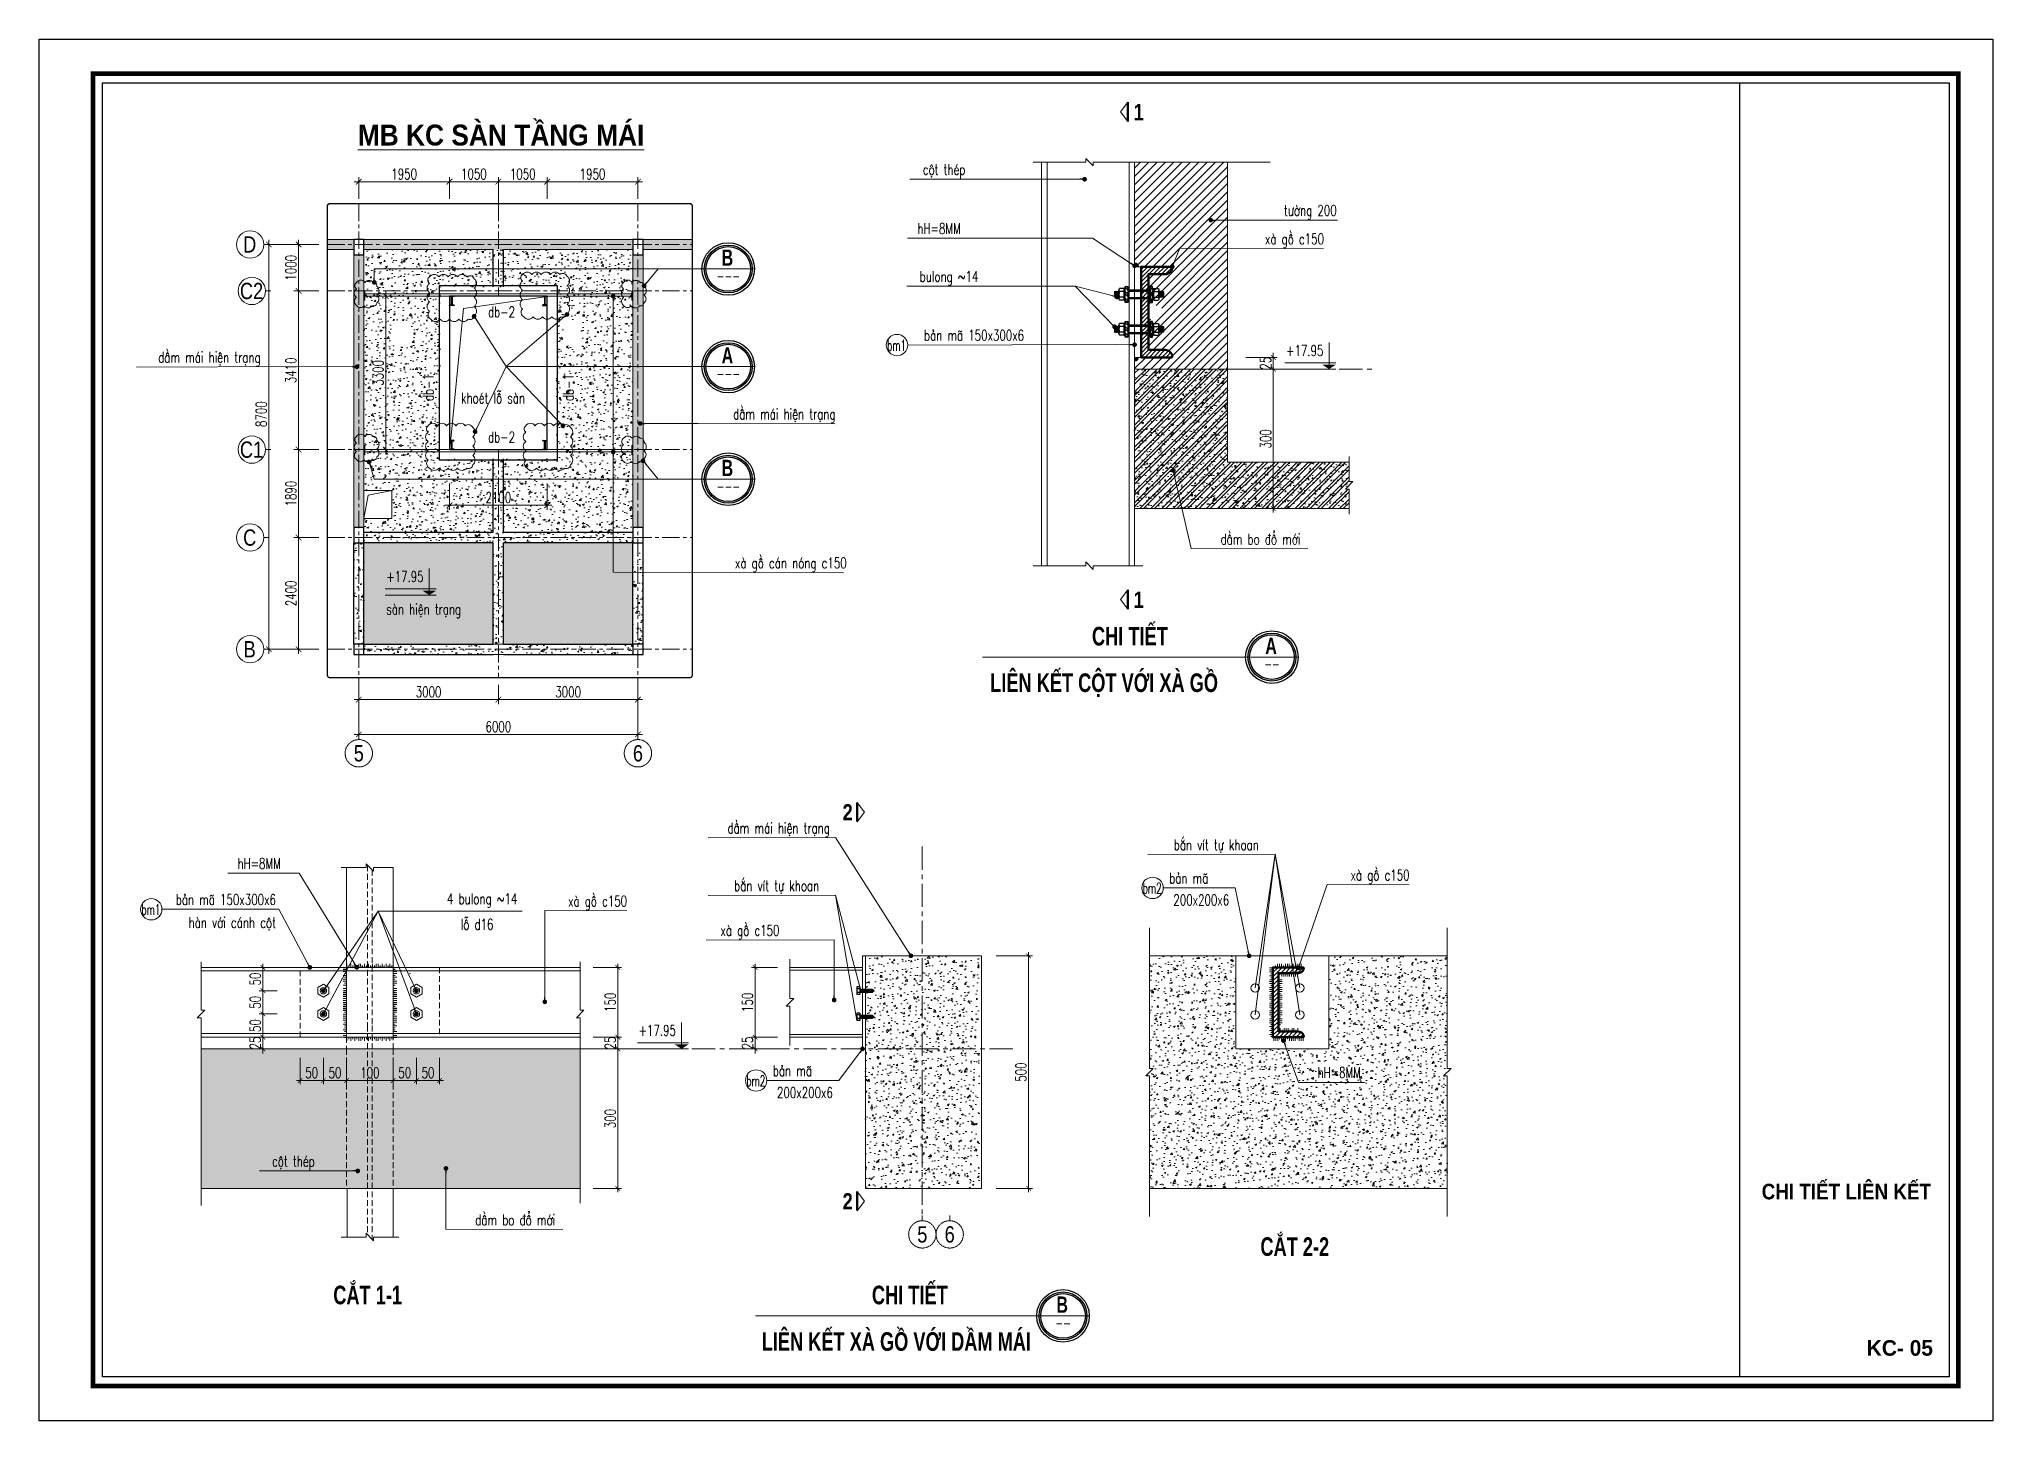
# Model space of a CAD drawing. Header units: millimetres. Extents: x 61738 to 439738, y 60858 to 151243.
# Drawn here: x 229738 to 271738, y 121543 to 151243 of the extents above; entities that cross this region are included whole.
import ezdxf
from ezdxf.enums import TextEntityAlignment as Align

# ---------------------------------------------------------------- set-up
doc = ezdxf.new("R2010")
doc.units = ezdxf.units.MM
doc.linetypes.add('CENTER', pattern=[2, 1.25, -0.25, 0.25, -0.25])
doc.linetypes.add('HIDDEN', pattern=[0.375, 0.25, -0.125])
for name, color, linetype, lineweight in [('10-TEXT', 4, 'Continuous', 15), ('2-THEP2', 6, 'Continuous', 50), ('3-THAY', 7, 'Continuous', 18), ('4-THAY DAM', 160, 'Continuous', 20), ('5-DUT', 2, 'HIDDEN', 15), ('6-TRUC', 8, 'CENTER', 9), ('7-HATCH', 8, 'Continuous', 13), ('8-DIM', 8, 'Continuous', 15), ('9-SO HIEU', 8, 'Continuous', 15), ('TEXT', 7, 'Continuous', 25)]:
    doc.layers.add(name, color=color, linetype=linetype, lineweight=lineweight)
for name, color, linetype in [('COT', 2, 'Continuous'), ('DIM', 3, 'Continuous'), ('Khungbo', 32, 'Continuous'), ('KICHTHUOC', 8, 'Continuous'), ('MANH', 8, 'Continuous'), ('NETTHAY', 9, 'Continuous'), ('thay 1', 32, 'Continuous')]:
    doc.layers.add(name, color=color, linetype=linetype)
doc.styles.add('A3 - Text 2.3', font='Vnsimli.shx', dxfattribs={"width": 0.7, "height": 230})
doc.styles.add('A3 - Text 3.5', font='VnArialH.TTF', dxfattribs={"width": 0.8, "height": 350})
doc.styles.add('A3 - Text 4.5', font='VnArialH-Bold.TTF', dxfattribs={"width": 0.9, "height": 450})
doc.styles.add('A3-Text 2.3', font='vnsimli.shx', dxfattribs={"width": 0.7, "height": 230, "bigfont": 'vn.shx'})
doc.styles.add('A3-Text 3.5', font='VnArialH-Bold.TTF', dxfattribs={"width": 0.8, "height": 350})
doc.styles.add('FONT 2', font='UTM Neo Sans IntelBold.ttf')
doc.styles.add('S1', font='vnsimli.shx', dxfattribs={"width": 0.75})
doc.styles.add('T2', font='VnArialH.TTF', dxfattribs={"width": 0.8})
doc.styles.add('T3', font='VnArialH-Bold.TTF', dxfattribs={"width": 0.9})
doc.dimstyles.new('A3-1-100', dxfattribs={"dimtxt": 200, "dimasz": 120, "dimexe": 100, "dimexo": 0, "dimgap": 50, "dimtad": 1, "dimdec": 0, "dimdsep": 49, "dimtxsty": 'A3-Text 2.3', "dimblk": 'ARCHTICK', "dimcen": 10, "dimdle": 100, "dimclrd": 8, "dimclre": 8, "dimclrt": 2, "dimadec": 0, "dimazin": 2, "dimtfac": 1, "dimtdec": 0, "dimtix": 1, "dimtmove": 1, "dimatfit": 3, "dimldrblk": 'DOT', "dimfxl": 1, "dimtolj": 1, "dimtzin": 0, "dimlwd": -1, "dimlwe": -1, "dimarcsym": 0})
doc.dimstyles.new('A3-1-100x10', dxfattribs={"dimtxt": 230, "dimasz": 100, "dimexe": 80, "dimexo": 0, "dimgap": 50, "dimtad": 1, "dimdec": 0, "dimlfac": 0.1, "dimdsep": 49, "dimtxsty": 'A3-Text 2.3', "dimblk": 'ARCHTICK', "dimcen": 10, "dimdle": 80, "dimclrd": 8, "dimclre": 8, "dimclrt": 2, "dimadec": 0, "dimazin": 2, "dimtfac": 1, "dimtdec": 0, "dimtix": 1, "dimtmove": 1, "dimatfit": 3, "dimldrblk": 'DOT', "dimfxl": 1, "dimtolj": 1, "dimtzin": 0, "dimlwd": -1, "dimlwe": -1, "dimarcsym": 0})
doc.dimstyles.new('A3-1-100x3', dxfattribs={"dimtxt": 230, "dimasz": 120, "dimexe": 100, "dimexo": 0, "dimgap": 50, "dimtad": 1, "dimdec": 0, "dimlfac": 0.333333, "dimdsep": 49, "dimtxsty": 'A3-Text 2.3', "dimblk": 'ARCHTICK', "dimcen": 10, "dimdle": 100, "dimclrd": 8, "dimclre": 8, "dimclrt": 2, "dimadec": 0, "dimazin": 2, "dimtfac": 1, "dimtdec": 0, "dimtix": 1, "dimtmove": 1, "dimatfit": 3, "dimldrblk": 'DOT', "dimfxl": 1, "dimtolj": 1, "dimtzin": 0, "dimlwd": -1, "dimlwe": -1, "dimarcsym": 0})
doc.dimstyles.new('A3-1-100x4', dxfattribs={"dimtxt": 200, "dimasz": 120, "dimexe": 100, "dimexo": 0, "dimgap": 50, "dimtad": 1, "dimdec": 0, "dimlfac": 0.25, "dimdsep": 49, "dimtxsty": 'A3-Text 2.3', "dimblk": 'ARCHTICK', "dimcen": 10, "dimdle": 100, "dimclrd": 8, "dimclre": 8, "dimclrt": 2, "dimadec": 0, "dimazin": 2, "dimtfac": 1, "dimtdec": 0, "dimtix": 1, "dimtmove": 1, "dimatfit": 3, "dimldrblk": 'DOT', "dimfxl": 1, "dimtolj": 1, "dimtzin": 0, "dimlwd": -1, "dimlwe": -1, "dimarcsym": 0})
pattern_1 = [(50, (68525.78, 74267.1), (364.36934, -31.87817), [38.1, -419.1]), (355, (68525.78, 74267.1), (-70.48684, 382.1137), [30.48, -335.2812]), (100.45144, (68556.14, 74264.46), (293.8825, 350.2355), [32.38, -356.1805]), (46.1842, (68525.78, 74368.7), (542.1581, -84.0847), [57.15, -628.65]), (96.63556, (68570.96, 74361.7), (474.8083, 494.8522), [48.57, -534.2712]), (351.18415, (68525.8, 74368.7), (474.8083, 494.8522), [45.72, -502.9195]), (21, (68576.58, 74343.3), (303.2288, -204.5304), [38.1, -419.1]), (326, (68576.58, 74343.3), (123.60406, 368.3759), [30.48, -335.28]), (71.45144, (68601.85, 74326.27), (426.83284, 163.84554), [32.38, -356.1799]), (37.5, (68525.78, 74267.11), (6.17721, 169.11008), [0, -331.216, 0, -340.36, 0, -336.55]), (7.5, (68525.78, 74267.11), (133.63933, 200.36115), [0, -194.056, 0, -323.596, 0, -128.27]), (327.5, (68412.49, 74267.11), (271.18119, -11.45749), [0, -127, 0, -396.24, 0, -525.78]), (317.5, (68361.7, 74267.1), (296.25836, 50.85298), [0, -165.1, 0, -263.144, 0, -373.38])]

msp = doc.modelspace()

# ---------------------------------------------------------------- texts
at = {"layer": '10-TEXT'}
for s, height, style, width, p in [('%%Umb kc SµN TÇNG m¸i', 450, 'A3 - Text 4.5', 0.9, (239669.3, 148955.7)), ('b', 350, 'T3', 0.7, (244534.8, 146370.1)), ('---', 212.67, 'S1', 0.7, (244555.3, 146043.3)), ('a', 350, 'T3', 0.7, (244534.8, 144271)), ('bm1', 230, 'S1', 0.6, (248172.3, 144545.8)), ('---', 212.67, 'S1', 0.7, (244555.3, 143944.2)), ('b', 350, 'T3', 0.7, (244534.8, 141850.1)), ('---', 212.67, 'S1', 0.7, (244555.3, 141523.3)), ('a', 350, 'T3', 0.7, (256221.3, 138027.6)), ('--', 212.67, 'S1', 0.7, (256241.8, 137700.9)), ('bm2', 230, 'S1', 0.6, (253665.4, 132878.7)), ('bm1', 230, 'S1', 0.6, (232142.3, 132418.7)), ('bm2', 230, 'S1', 0.6, (245145.4, 128738.7)), ('CHI TIẾT LIÊN KẾT ', 336, 'FONT 2', 0.9, (268643.8, 126305)), ('b', 350, 'T3', 0.7, (251731.3, 123867.6)), ('--', 212.67, 'S1', 0.7, (251751.8, 123540.9))]:
    msp.add_text(s, height=height, dxfattribs=dict(at, style=style, width=width)).set_placement(p, align=Align.CENTER)
at = {"layer": '10-TEXT', "width": 0.7}
for s, height, style, p in [('cét thÐp', 230, 'S1', (249651.8, 148325.8)), ('t\xadêng 200', 230, 'S1', (257631.2, 147445.8)), ('hH=8MM', 230, 'S1', (249550.9, 147055.8)), ('xµ gå c150', 230, 'S1', (257359.1, 146832)), ('bulong ~14', 230, 'S1', (249930.9, 146025.8)), ('b¶n m· 150x300x6', 230, 'S1', (250913.3, 144761.8)), ('dÇm m¸i hiÖn tr¹ng', 230, 'S1', (234501.3, 144288.7)), ('dÇm m¸i hiÖn tr¹ng', 230, 'S1', (246859.1, 143068.7)), ('dÇm bo ®æ míi', 230, 'S1', (256853.4, 140379.7)), ('xµ gå c¸n nãng c150', 230, 'S1', (247099.3, 139868.2)), ('chi tiÕt', 400, 'T3', (254000.5, 138210)), ('liªn kÕt cét víi xµ gå', 400, 'T3', (255080.5, 137210)), ('dÇm m¸i hiÖn tr¹ng', 230, 'S1', (246738.2, 134170)), ('b¾n vÝt tù khoan', 230, 'S1', (255958.2, 133810.8)), ('hH=8MM', 230, 'S1', (234935.7, 133410)), ('b¾n vÝt tù khoan', 230, 'S1', (246508.2, 132930.8)), ('b¶n m·', 230, 'S1', (254873.3, 133094.7)), ('xµ gå c150', 230, 'S1', (259198.9, 133160.1)), ('b¶n m· 150x300x6', 230, 'S1', (234830, 132634.7)), ('4 bulong ~14', 230, 'S1', (240019, 132651.8)), ('xµ gå c150', 230, 'S1', (242378.9, 132600.1)), ('200x200x6', 230, 'S1', (255321.8, 132624.7)), ('hµn víi c¸nh cét', 230, 'S1', (234830, 132140)), ('lç d16', 230, 'S1', (239506, 132101.8)), ('xµ gå c150', 230, 'S1', (245654, 131970.8)), ('b¶n m·', 230, 'S1', (246353.3, 128954.7)), ('hH=8MM', 230, 'S1', (258152.2, 128914.7)), ('200x200x6', 230, 'S1', (246801.8, 128484.7)), ('cét thÐp', 230, 'S1', (235664.3, 127010.8)), ('dÇm bo ®æ míi', 230, 'S1', (240833.3, 125750)), ('c¾t 2-2', 400, 'T3', (257470, 125090)), ('c¾t 1-1', 400, 'T3', (237540.5, 124050)), ('chi tiÕt', 400, 'T3', (249270.5, 124050)), ('liªn kÕt xµ gå víi dÇm m¸i', 400, 'T3', (251060.5, 123050))]:
    msp.add_text(s, height=height, dxfattribs=dict(at, style=style)).set_placement(p, align=Align.RIGHT)
at = {"layer": '10-TEXT', "style": 'A3 - Text 2.3', "width": 0.7}
for s, p in [('db-2', (239390, 145263.3)), ('+17.95', (256545.2, 144432.8)), ('khoÐt lç sµn', (238810, 143413.3)), ('db-2', (239390, 142573.3)), ('+17.95', (237203.3, 139575.4)), ('sµn hiÖn tr¹ng', (237203.3, 138875.4)), ('+17.95', (242627.5, 129821.6))]:
    msp.add_text(s, height=230, dxfattribs=at).set_placement(p)
for p in [(238220, 143463.3), (241230, 143463.3)]:
    msp.add_text('db-1', height=230, rotation=90, dxfattribs=at).set_placement(p)
at = {"layer": '10-TEXT', "style": 'FONT 2'}
msp.add_text('KC- 05', height=336, dxfattribs=at).set_placement((269737.7, 123111.8), align=Align.MIDDLE_CENTER)

# ---------------------------------------------------------------- blocks, each defined once
blk = doc.blocks.new('CDS12')
at = {"layer": 'Defpoints'}
blk.add_lwpolyline([(91835, 363353), (49835, 363353), (49835, 393053), (91835, 393053)], close=True, dxfattribs=at)
at = {"layer": 'Khungbo', "color": 1, "const_width": 100}
blk.add_lwpolyline([(91094, 364100), (50996, 364100), (50996, 392312), (91094, 392312)], close=True, dxfattribs=at)
at = {"layer": 'Khungbo', "color": 1}
for points in [[(90894, 364300), (51196, 364300), (51196, 392112), (90894, 392112)], [(90894, 392112), (90894, 364300), (86394, 364300), (86394, 392112)]]:
    blk.add_lwpolyline(points, close=True, dxfattribs=at)
blk = doc.blocks.new('_ArchTick')
at = {"color": 0, "linetype": 'ByBlock', "const_width": 0.15}
blk.add_lwpolyline([(-0.5, -0.5), (0.5, 0.5)], dxfattribs=at)
blk = doc.blocks.new('*D954')
at = {"layer": '8-DIM', "color": 8, "ltscale": 100, "transparency": 16777216}
for p, q in [((236611, 147813), (236611, 148278)), ((238561, 147813), (238561, 148278))]:
    blk.add_line(p, q, dxfattribs=at)
at = {"layer": '8-DIM', "color": 8, "linetype": 'ByBlock', "ltscale": 100, "transparency": 16777216}
blk.add_line((236511, 148178), (238661, 148178), dxfattribs=at)
at = {"layer": 'Defpoints', "color": 0, "ltscale": 100, "transparency": 16777216}
for p in [(238561, 148178), (236611, 147813), (238561, 147813)]:
    blk.add_point(p, dxfattribs=at)
at = {"layer": '8-DIM', "color": 8, "ltscale": 100, "transparency": 16777216, "xscale": 120, "yscale": 120, "zscale": 120, "rotation": 180}
blk.add_blockref('_ArchTick', (236611, 148178), dxfattribs=at)
at = {"layer": '8-DIM', "color": 8, "ltscale": 100, "transparency": 16777216, "xscale": 120, "yscale": 120, "zscale": 120}
blk.add_blockref('_ArchTick', (238561, 148178), dxfattribs=at)
at = {"layer": '8-DIM', "color": 2, "ltscale": 100, "transparency": 16777216, "insert": (237586, 148343), "char_height": 230, "attachment_point": 5, "style": 'A3-Text 2.3'}
blk.add_mtext('\\A1;1950', dxfattribs=at)
blk = doc.blocks.new('_Dot')
at = {"color": 0, "linetype": 'ByBlock', "lineweight": -2}
blk.add_line((-0.5, 0), (-1, 0), dxfattribs=at)
at = {"color": 0, "linetype": 'ByBlock', "const_width": 0.5}
blk.add_lwpolyline([(-0.25, 0, 1), (0.25, 0, 1)], format="xyb", close=True, dxfattribs=at)
blk = doc.blocks.new('*D955')
at = {"layer": '8-DIM', "color": 8, "ltscale": 100, "transparency": 16777216}
for p, q in [((238561, 147813), (238561, 148278)), ((239611, 147707), (239611, 148278))]:
    blk.add_line(p, q, dxfattribs=at)
at = {"layer": '8-DIM', "color": 8, "linetype": 'ByBlock', "ltscale": 100, "transparency": 16777216}
blk.add_line((238461, 148178), (239711, 148178), dxfattribs=at)
at = {"layer": 'Defpoints', "color": 0, "ltscale": 100, "transparency": 16777216}
for p in [(239611, 148178), (238561, 147813), (239611, 147707)]:
    blk.add_point(p, dxfattribs=at)
at = {"layer": '8-DIM', "color": 8, "ltscale": 100, "transparency": 16777216, "xscale": 120, "yscale": 120, "zscale": 120, "rotation": 180}
blk.add_blockref('_ArchTick', (238561, 148178), dxfattribs=at)
at = {"layer": '8-DIM', "color": 8, "ltscale": 100, "transparency": 16777216, "xscale": 120, "yscale": 120, "zscale": 120}
blk.add_blockref('_ArchTick', (239611, 148178), dxfattribs=at)
at = {"layer": '8-DIM', "color": 2, "ltscale": 100, "transparency": 16777216, "insert": (239086, 148343), "char_height": 230, "attachment_point": 5, "style": 'A3-Text 2.3'}
blk.add_mtext('\\A1;1050', dxfattribs=at)
blk = doc.blocks.new('*D956')
at = {"layer": '8-DIM', "color": 8, "ltscale": 100, "transparency": 16777216}
for p, q in [((240661, 147813), (240661, 148278)), ((242611, 147813), (242611, 148278))]:
    blk.add_line(p, q, dxfattribs=at)
at = {"layer": '8-DIM', "color": 8, "linetype": 'ByBlock', "ltscale": 100, "transparency": 16777216}
blk.add_line((240561, 148178), (242711, 148178), dxfattribs=at)
at = {"layer": 'Defpoints', "color": 0, "ltscale": 100, "transparency": 16777216}
for p in [(242611, 148178), (240661, 147813), (242611, 147813)]:
    blk.add_point(p, dxfattribs=at)
at = {"layer": '8-DIM', "color": 8, "ltscale": 100, "transparency": 16777216, "xscale": 120, "yscale": 120, "zscale": 120, "rotation": 180}
blk.add_blockref('_ArchTick', (240661, 148178), dxfattribs=at)
at = {"layer": '8-DIM', "color": 8, "ltscale": 100, "transparency": 16777216, "xscale": 120, "yscale": 120, "zscale": 120}
blk.add_blockref('_ArchTick', (242611, 148178), dxfattribs=at)
at = {"layer": '8-DIM', "color": 2, "ltscale": 100, "transparency": 16777216, "insert": (241636, 148343), "char_height": 230, "attachment_point": 5, "style": 'A3-Text 2.3'}
blk.add_mtext('\\A1;1950', dxfattribs=at)
blk = doc.blocks.new('Truc Y')
at = {"layer": '10-TEXT', "color": 2}
blk.add_line((0, 0), (-150, 0), dxfattribs=at)
blk.add_circle((400, 0), 400, dxfattribs=at)
at = {"layer": '10-TEXT', "color": 2, "style": 'T2', "width": 0.8}
blk.add_attdef('A', text='', height=500, dxfattribs=at).set_placement((400, 13), align=Align.MIDDLE_CENTER)
blk = doc.blocks.new('*D957')
at = {"layer": '8-DIM', "color": 8, "ltscale": 100, "transparency": 16777216}
for p, q in [((235755, 142419), (235217, 142419)), ((235755, 140529), (235217, 140529))]:
    blk.add_line(p, q, dxfattribs=at)
at = {"layer": '8-DIM', "color": 8, "linetype": 'ByBlock', "ltscale": 100, "transparency": 16777216}
blk.add_line((235317, 140429), (235317, 142519), dxfattribs=at)
at = {"layer": 'Defpoints', "color": 0, "ltscale": 100, "transparency": 16777216}
for p in [(235317, 142419), (235755, 142419), (235755, 140529)]:
    blk.add_point(p, dxfattribs=at)
at = {"layer": '8-DIM', "color": 8, "ltscale": 100, "transparency": 16777216, "xscale": 120, "yscale": 120, "zscale": 120}
for p, rotation in [((235317, 142419), 90), ((235317, 140529), 270)]:
    blk.add_blockref('_ArchTick', p, dxfattribs=dict(at, rotation=rotation))
at = {"layer": '8-DIM', "color": 2, "ltscale": 100, "transparency": 16777216, "insert": (235152, 141474), "char_height": 230, "attachment_point": 5, "rotation": 90, "style": 'A3-Text 2.3'}
blk.add_mtext('\\A1;1890', dxfattribs=at)
blk = doc.blocks.new('*D958')
at = {"layer": '8-DIM', "color": 8, "ltscale": 100, "transparency": 16777216}
for p, q in [((235755, 145829), (235217, 145829)), ((235755, 142419), (235217, 142419))]:
    blk.add_line(p, q, dxfattribs=at)
at = {"layer": '8-DIM', "color": 8, "linetype": 'ByBlock', "ltscale": 100, "transparency": 16777216}
blk.add_line((235317, 142319), (235317, 145929), dxfattribs=at)
at = {"layer": 'Defpoints', "color": 0, "ltscale": 100, "transparency": 16777216}
for p in [(235317, 145829), (235755, 145829), (235755, 142419)]:
    blk.add_point(p, dxfattribs=at)
at = {"layer": '8-DIM', "color": 8, "ltscale": 100, "transparency": 16777216, "xscale": 120, "yscale": 120, "zscale": 120}
for p, rotation in [((235317, 145829), 90), ((235317, 142419), 270)]:
    blk.add_blockref('_ArchTick', p, dxfattribs=dict(at, rotation=rotation))
at = {"layer": '8-DIM', "color": 2, "ltscale": 100, "transparency": 16777216, "insert": (235152, 144124), "char_height": 230, "attachment_point": 5, "rotation": 90, "style": 'A3-Text 2.3'}
blk.add_mtext('\\A1;3410', dxfattribs=at)
blk = doc.blocks.new('*D959')
at = {"layer": '8-DIM', "color": 8, "ltscale": 100, "transparency": 16777216}
for p, q in [((235755, 146829), (235217, 146829)), ((235755, 145829), (235217, 145829))]:
    blk.add_line(p, q, dxfattribs=at)
at = {"layer": '8-DIM', "color": 8, "linetype": 'ByBlock', "ltscale": 100, "transparency": 16777216}
blk.add_line((235317, 145729), (235317, 146929), dxfattribs=at)
at = {"layer": 'Defpoints', "color": 0, "ltscale": 100, "transparency": 16777216}
for p in [(235317, 146829), (235755, 146829), (235755, 145829)]:
    blk.add_point(p, dxfattribs=at)
at = {"layer": '8-DIM', "color": 8, "ltscale": 100, "transparency": 16777216, "xscale": 120, "yscale": 120, "zscale": 120}
for p, rotation in [((235317, 146829), 90), ((235317, 145829), 270)]:
    blk.add_blockref('_ArchTick', p, dxfattribs=dict(at, rotation=rotation))
at = {"layer": '8-DIM', "color": 2, "ltscale": 100, "transparency": 16777216, "insert": (235152, 146329), "char_height": 230, "attachment_point": 5, "rotation": 90, "style": 'A3-Text 2.3'}
blk.add_mtext('\\A1;1000', dxfattribs=at)
blk = doc.blocks.new('*D960')
at = {"layer": '8-DIM', "color": 8, "ltscale": 100, "transparency": 16777216}
for p, q in [((235755, 146829), (234578, 146829)), ((235755, 138129), (234578, 138129))]:
    blk.add_line(p, q, dxfattribs=at)
at = {"layer": '8-DIM', "color": 8, "linetype": 'ByBlock', "ltscale": 100, "transparency": 16777216}
blk.add_line((234678, 146929), (234678, 138029), dxfattribs=at)
at = {"layer": 'Defpoints', "color": 0, "ltscale": 100, "transparency": 16777216}
for p in [(235755, 146829), (234678, 138129), (235755, 138129)]:
    blk.add_point(p, dxfattribs=at)
at = {"layer": '8-DIM', "color": 8, "ltscale": 100, "transparency": 16777216, "xscale": 120, "yscale": 120, "zscale": 120}
for p, rotation in [((234678, 146829), 90), ((234678, 138129), 270)]:
    blk.add_blockref('_ArchTick', p, dxfattribs=dict(at, rotation=rotation))
at = {"layer": '8-DIM', "color": 2, "ltscale": 100, "transparency": 16777216, "insert": (234513, 143182), "char_height": 230, "attachment_point": 5, "rotation": 90, "style": 'A3-Text 2.3'}
blk.add_mtext('\\A1;8700', dxfattribs=at)
blk = doc.blocks.new('*D961')
at = {"layer": '8-DIM', "color": 8, "ltscale": 500, "transparency": 16777216}
for p, q in [((235755, 140529), (235217, 140529)), ((235755, 138129), (235217, 138129))]:
    blk.add_line(p, q, dxfattribs=at)
at = {"layer": '8-DIM', "color": 8, "linetype": 'ByBlock', "ltscale": 500, "transparency": 16777216}
blk.add_line((235317, 140629), (235317, 138029), dxfattribs=at)
at = {"layer": 'Defpoints', "color": 0, "ltscale": 500, "transparency": 16777216}
for p in [(235755, 140529), (235317, 138129), (235755, 138129)]:
    blk.add_point(p, dxfattribs=at)
at = {"layer": '8-DIM', "color": 8, "ltscale": 500, "transparency": 16777216, "xscale": 120, "yscale": 120, "zscale": 120}
for p, rotation in [((235317, 140529), 90), ((235317, 138129), 270)]:
    blk.add_blockref('_ArchTick', p, dxfattribs=dict(at, rotation=rotation))
at = {"layer": '8-DIM', "color": 2, "ltscale": 500, "transparency": 16777216, "insert": (235152, 139329), "char_height": 230, "attachment_point": 5, "rotation": 90, "style": 'A3-Text 2.3'}
blk.add_mtext('\\A1;2400', dxfattribs=at)
blk = doc.blocks.new('Truc X')
at = {"layer": '6-TRUC', "color": 2}
blk.add_line((0, 0), (0, 150), dxfattribs=at)
blk.add_circle((0, -400), 400, dxfattribs=at)
at = {"layer": '6-TRUC', "color": 2, "style": 'A3 - Text 3.5', "width": 0.8}
blk.add_attdef('1', text='', height=500, dxfattribs=at).set_placement((-13, -400), align=Align.MIDDLE_CENTER)
blk = doc.blocks.new('*D962')
at = {"layer": '8-DIM', "color": 8, "ltscale": 100, "transparency": 16777216}
for p, q in [((236611, 137363), (236611, 136947)), ((239611, 137363), (239611, 136947))]:
    blk.add_line(p, q, dxfattribs=at)
at = {"layer": '8-DIM', "color": 8, "linetype": 'ByBlock', "ltscale": 100, "transparency": 16777216}
blk.add_line((236511, 137047), (239711, 137047), dxfattribs=at)
at = {"layer": 'Defpoints', "color": 0, "ltscale": 100, "transparency": 16777216}
for p in [(236611, 137363), (239611, 137363), (239611, 137047)]:
    blk.add_point(p, dxfattribs=at)
at = {"layer": '8-DIM', "color": 8, "ltscale": 100, "transparency": 16777216, "xscale": 120, "yscale": 120, "zscale": 120, "rotation": 180}
blk.add_blockref('_ArchTick', (236611, 137047), dxfattribs=at)
at = {"layer": '8-DIM', "color": 8, "ltscale": 100, "transparency": 16777216, "xscale": 120, "yscale": 120, "zscale": 120}
blk.add_blockref('_ArchTick', (239611, 137047), dxfattribs=at)
at = {"layer": '8-DIM', "color": 2, "ltscale": 100, "transparency": 16777216, "insert": (238111, 137212), "char_height": 230, "attachment_point": 5, "style": 'A3-Text 2.3'}
blk.add_mtext('\\A1;3000', dxfattribs=at)
blk = doc.blocks.new('*D963')
at = {"layer": '8-DIM', "color": 8, "ltscale": 100, "transparency": 16777216}
for p, q in [((239611, 137363), (239611, 136947)), ((242611, 137518), (242611, 136947))]:
    blk.add_line(p, q, dxfattribs=at)
at = {"layer": '8-DIM', "color": 8, "linetype": 'ByBlock', "ltscale": 100, "transparency": 16777216}
blk.add_line((239511, 137047), (242711, 137047), dxfattribs=at)
at = {"layer": 'Defpoints', "color": 0, "ltscale": 100, "transparency": 16777216}
for p in [(239611, 137363), (242611, 137518), (242611, 137047)]:
    blk.add_point(p, dxfattribs=at)
at = {"layer": '8-DIM', "color": 8, "ltscale": 100, "transparency": 16777216, "xscale": 120, "yscale": 120, "zscale": 120, "rotation": 180}
blk.add_blockref('_ArchTick', (239611, 137047), dxfattribs=at)
at = {"layer": '8-DIM', "color": 8, "ltscale": 100, "transparency": 16777216, "xscale": 120, "yscale": 120, "zscale": 120}
blk.add_blockref('_ArchTick', (242611, 137047), dxfattribs=at)
at = {"layer": '8-DIM', "color": 2, "ltscale": 100, "transparency": 16777216, "insert": (241111, 137212), "char_height": 230, "attachment_point": 5, "style": 'A3-Text 2.3'}
blk.add_mtext('\\A1;3000', dxfattribs=at)
blk = doc.blocks.new('*D964')
at = {"layer": '8-DIM', "color": 8, "ltscale": 100, "transparency": 16777216}
for p, q in [((236611, 137518), (236611, 136197)), ((242611, 137518), (242611, 136197))]:
    blk.add_line(p, q, dxfattribs=at)
at = {"layer": '8-DIM', "color": 8, "linetype": 'ByBlock', "ltscale": 100, "transparency": 16777216}
blk.add_line((242711, 136297), (236511, 136297), dxfattribs=at)
at = {"layer": 'Defpoints', "color": 0, "ltscale": 100, "transparency": 16777216}
for p in [(236611, 137518), (242611, 137518), (236611, 136297)]:
    blk.add_point(p, dxfattribs=at)
at = {"layer": '8-DIM', "color": 8, "ltscale": 100, "transparency": 16777216, "xscale": 120, "yscale": 120, "zscale": 120, "rotation": 180}
blk.add_blockref('_ArchTick', (236611, 136297), dxfattribs=at)
at = {"layer": '8-DIM', "color": 8, "ltscale": 100, "transparency": 16777216, "xscale": 120, "yscale": 120, "zscale": 120}
blk.add_blockref('_ArchTick', (242611, 136297), dxfattribs=at)
at = {"layer": '8-DIM', "color": 2, "ltscale": 100, "transparency": 16777216, "insert": (239611, 136462), "char_height": 230, "attachment_point": 5, "style": 'A3-Text 2.3'}
blk.add_mtext('\\A1;6000', dxfattribs=at)
blk = doc.blocks.new('*U61')
at = {"layer": '10-TEXT'}
for p, q in [((17615, 449767), (17615, 450310)), ((16706, 449893), (17756, 449893)), ((16710, 449766), (17757, 449766))]:
    blk.add_line(p, q, dxfattribs=at)
at = {"layer": '10-TEXT', "color": 1}
blk.add_solid([(17756, 449858), (17615, 449767), (17473, 449858)], dxfattribs=at)
blk = doc.blocks.new('*D965')
at = {"layer": '8-DIM', "color": 8, "ltscale": 400, "transparency": 16777216}
for p, q in [((239611, 147707), (239611, 148278)), ((240661, 147813), (240661, 148278))]:
    blk.add_line(p, q, dxfattribs=at)
at = {"layer": '8-DIM', "color": 8, "linetype": 'ByBlock', "ltscale": 400, "transparency": 16777216}
blk.add_line((239511, 148178), (240761, 148178), dxfattribs=at)
at = {"layer": 'Defpoints', "color": 0, "ltscale": 400, "transparency": 16777216}
for p in [(240661, 148178), (239611, 147707), (240661, 147813)]:
    blk.add_point(p, dxfattribs=at)
at = {"layer": '8-DIM', "color": 8, "ltscale": 400, "transparency": 16777216, "xscale": 120, "yscale": 120, "zscale": 120, "rotation": 180}
blk.add_blockref('_ArchTick', (239611, 148178), dxfattribs=at)
at = {"layer": '8-DIM', "color": 8, "ltscale": 400, "transparency": 16777216, "xscale": 120, "yscale": 120, "zscale": 120}
blk.add_blockref('_ArchTick', (240661, 148178), dxfattribs=at)
at = {"layer": '8-DIM', "color": 2, "ltscale": 400, "transparency": 16777216, "insert": (240136, 148343), "char_height": 230, "attachment_point": 5, "style": 'A3-Text 2.3'}
blk.add_mtext('\\A1;1050', dxfattribs=at)
blk = doc.blocks.new('*D966')
at = {"layer": '8-DIM', "color": 8, "linetype": 'ByBlock', "ltscale": 100, "transparency": 16777216}
blk.add_line((237190, 145819), (237190, 142319), dxfattribs=at)
at = {"layer": '8-DIM', "color": 8, "ltscale": 100, "transparency": 16777216}
for p, q in [((237590, 145719), (237090, 145719)), ((237590, 142419), (237090, 142419))]:
    blk.add_line(p, q, dxfattribs=at)
at = {"layer": 'Defpoints', "color": 0, "ltscale": 100, "transparency": 16777216}
for p in [(237590, 145719), (237190, 142419), (237590, 142419)]:
    blk.add_point(p, dxfattribs=at)
at = {"layer": '8-DIM', "color": 8, "ltscale": 100, "transparency": 16777216, "xscale": 120, "yscale": 120, "zscale": 120}
for p, rotation in [((237190, 145719), 90), ((237190, 142419), 270)]:
    blk.add_blockref('_ArchTick', p, dxfattribs=dict(at, rotation=rotation))
at = {"layer": '8-DIM', "color": 2, "ltscale": 100, "transparency": 16777216, "insert": (237025, 144069), "char_height": 230, "attachment_point": 5, "rotation": 90, "style": 'A3-Text 2.3'}
blk.add_mtext('\\A1;3300', dxfattribs=at)
blk = doc.blocks.new('*D967')
at = {"layer": '8-DIM', "color": 8, "ltscale": 400, "transparency": 16777216}
for p, q in [((238561, 141693), (238561, 141123)), ((240661, 141693), (240661, 141123))]:
    blk.add_line(p, q, dxfattribs=at)
at = {"layer": '8-DIM', "color": 8, "linetype": 'ByBlock', "ltscale": 400, "transparency": 16777216}
blk.add_line((238461, 141223), (240761, 141223), dxfattribs=at)
at = {"layer": 'Defpoints', "color": 0, "ltscale": 400, "transparency": 16777216}
for p in [(238561, 141693), (240661, 141693), (240661, 141223)]:
    blk.add_point(p, dxfattribs=at)
at = {"layer": '8-DIM', "color": 8, "ltscale": 400, "transparency": 16777216, "xscale": 120, "yscale": 120, "zscale": 120, "rotation": 180}
blk.add_blockref('_ArchTick', (238561, 141223), dxfattribs=at)
at = {"layer": '8-DIM', "color": 8, "ltscale": 400, "transparency": 16777216, "xscale": 120, "yscale": 120, "zscale": 120}
blk.add_blockref('_ArchTick', (240661, 141223), dxfattribs=at)
at = {"layer": '8-DIM', "color": 2, "ltscale": 400, "transparency": 16777216, "insert": (239611, 141388), "char_height": 230, "attachment_point": 5, "style": 'A3-Text 2.3'}
blk.add_mtext('\\A1;2100', dxfattribs=at)
blk = doc.blocks.new('A$C60347A56')
at = {"layer": 'thay 1'}
for p, q in [((39, 118), (0, 81)), ((0, 81), (39, 44)), ((10, 91), (308, 91)), ((11, 71), (308, 71)), ((308, 118), (39, 118)), ((39, 44), (308, 44)), ((39, 44), (308, 44)), ((308, 162), (373, 162)), ((308, 162), (308, 0)), ((308, 140), (308, 22)), ((308, 122), (373, 122)), ((308, 41), (373, 41)), ((373, 162), (373, 0)), ((308, 0), (373, 0))]:
    blk.add_line(p, q, dxfattribs=at)
blk = doc.blocks.new('*D968')
at = {"layer": '8-DIM', "color": 8, "ltscale": 400, "transparency": 16777216}
for p, q in [((241650, 129540), (242260, 129540)), ((241650, 126540), (242260, 126540))]:
    blk.add_line(p, q, dxfattribs=at)
at = {"layer": '8-DIM', "color": 8, "linetype": 'ByBlock', "ltscale": 400, "transparency": 16777216}
blk.add_line((242180, 126460), (242180, 129620), dxfattribs=at)
at = {"layer": 'Defpoints', "color": 0, "ltscale": 400, "transparency": 16777216}
for p in [(241650, 129540), (242180, 129540), (241650, 126540)]:
    blk.add_point(p, dxfattribs=at)
at = {"layer": '8-DIM', "color": 8, "ltscale": 400, "transparency": 16777216, "xscale": 100, "yscale": 100, "zscale": 100}
for p, rotation in [((242180, 129540), 90), ((242180, 126540), 270)]:
    blk.add_blockref('_ArchTick', p, dxfattribs=dict(at, rotation=rotation))
at = {"layer": '8-DIM', "color": 2, "ltscale": 400, "transparency": 16777216, "insert": (242015, 128040), "char_height": 230, "attachment_point": 5, "rotation": 90, "style": 'A3-Text 2.3'}
blk.add_mtext('\\A1;300', dxfattribs=at)
blk = doc.blocks.new('*D969')
at = {"layer": '8-DIM', "color": 8, "ltscale": 400, "transparency": 16777216}
for p, q in [((241650, 129790), (242260, 129790)), ((241650, 129540), (242260, 129540))]:
    blk.add_line(p, q, dxfattribs=at)
at = {"layer": '8-DIM', "color": 8, "linetype": 'ByBlock', "ltscale": 400, "transparency": 16777216}
for p, q in [((242180, 129790), (242180, 129890)), ((242180, 129540), (242180, 129790)), ((242180, 129540), (242180, 129440))]:
    blk.add_line(p, q, dxfattribs=at)
at = {"layer": 'Defpoints', "color": 0, "ltscale": 400, "transparency": 16777216}
for p in [(241650, 129790), (242180, 129790), (241650, 129540)]:
    blk.add_point(p, dxfattribs=at)
at = {"layer": '8-DIM', "color": 8, "ltscale": 400, "transparency": 16777216, "xscale": 100, "yscale": 100, "zscale": 100}
for p, rotation in [((242180, 129790), 270), ((242180, 129540), 90)]:
    blk.add_blockref('_ArchTick', p, dxfattribs=dict(at, rotation=rotation))
at = {"layer": '8-DIM', "color": 2, "ltscale": 400, "transparency": 16777216, "insert": (242015, 129665), "char_height": 230, "attachment_point": 5, "rotation": 90, "style": 'A3-Text 2.3'}
blk.add_mtext('\\A1;25', dxfattribs=at)
blk = doc.blocks.new('*D970')
at = {"layer": '8-DIM', "color": 8, "ltscale": 400, "transparency": 16777216}
for p, q in [((241650, 131290), (242260, 131290)), ((241650, 129790), (242260, 129790))]:
    blk.add_line(p, q, dxfattribs=at)
at = {"layer": '8-DIM', "color": 8, "linetype": 'ByBlock', "ltscale": 400, "transparency": 16777216}
blk.add_line((242180, 129710), (242180, 131370), dxfattribs=at)
at = {"layer": 'Defpoints', "color": 0, "ltscale": 400, "transparency": 16777216}
for p in [(241650, 131290), (242180, 131290), (241650, 129790)]:
    blk.add_point(p, dxfattribs=at)
at = {"layer": '8-DIM', "color": 8, "ltscale": 400, "transparency": 16777216, "xscale": 100, "yscale": 100, "zscale": 100}
for p, rotation in [((242180, 131290), 90), ((242180, 129790), 270)]:
    blk.add_blockref('_ArchTick', p, dxfattribs=dict(at, rotation=rotation))
at = {"layer": '8-DIM', "color": 2, "ltscale": 400, "transparency": 16777216, "insert": (242015, 130540), "char_height": 230, "attachment_point": 5, "rotation": 90, "style": 'A3-Text 2.3'}
blk.add_mtext('\\A1;150', dxfattribs=at)
blk = doc.blocks.new('*D971')
at = {"layer": '8-DIM', "color": 8, "ltscale": 400, "transparency": 16777216}
for p, q in [((245610, 129790), (245050, 129790)), ((245610, 129540), (245050, 129540))]:
    blk.add_line(p, q, dxfattribs=at)
at = {"layer": '8-DIM', "color": 8, "linetype": 'ByBlock', "ltscale": 400, "transparency": 16777216}
for p, q in [((245130, 129790), (245130, 129890)), ((245130, 129540), (245130, 129790)), ((245130, 129540), (245130, 129440))]:
    blk.add_line(p, q, dxfattribs=at)
at = {"layer": 'Defpoints', "color": 0, "ltscale": 400, "transparency": 16777216}
for p in [(245130, 129790), (245610, 129790), (245610, 129540)]:
    blk.add_point(p, dxfattribs=at)
at = {"layer": '8-DIM', "color": 8, "ltscale": 400, "transparency": 16777216, "xscale": 100, "yscale": 100, "zscale": 100}
for p, rotation in [((245130, 129790), 270), ((245130, 129540), 90)]:
    blk.add_blockref('_ArchTick', p, dxfattribs=dict(at, rotation=rotation))
at = {"layer": '8-DIM', "color": 2, "ltscale": 400, "transparency": 16777216, "insert": (244965, 129665), "char_height": 230, "attachment_point": 5, "rotation": 90, "style": 'A3-Text 2.3'}
blk.add_mtext('\\A1;25', dxfattribs=at)
blk = doc.blocks.new('*D972')
at = {"layer": '8-DIM', "color": 8, "ltscale": 400, "transparency": 16777216}
for p, q in [((245610, 131290), (245050, 131290)), ((245610, 129790), (245050, 129790))]:
    blk.add_line(p, q, dxfattribs=at)
at = {"layer": '8-DIM', "color": 8, "linetype": 'ByBlock', "ltscale": 400, "transparency": 16777216}
blk.add_line((245130, 129710), (245130, 131370), dxfattribs=at)
at = {"layer": 'Defpoints', "color": 0, "ltscale": 400, "transparency": 16777216}
for p in [(245130, 131290), (245610, 131290), (245610, 129790)]:
    blk.add_point(p, dxfattribs=at)
at = {"layer": '8-DIM', "color": 8, "ltscale": 400, "transparency": 16777216, "xscale": 100, "yscale": 100, "zscale": 100}
for p, rotation in [((245130, 131290), 90), ((245130, 129790), 270)]:
    blk.add_blockref('_ArchTick', p, dxfattribs=dict(at, rotation=rotation))
at = {"layer": '8-DIM', "color": 2, "ltscale": 400, "transparency": 16777216, "insert": (244965, 130540), "char_height": 230, "attachment_point": 5, "rotation": 90, "style": 'A3-Text 2.3'}
blk.add_mtext('\\A1;150', dxfattribs=at)
blk = doc.blocks.new('*D973')
at = {"layer": '8-DIM', "color": 8, "ltscale": 400, "transparency": 16777216}
for p, q in [((250310, 131540), (251090, 131540)), ((250310, 126540), (251090, 126540))]:
    blk.add_line(p, q, dxfattribs=at)
at = {"layer": '8-DIM', "color": 8, "linetype": 'ByBlock', "ltscale": 400, "transparency": 16777216}
blk.add_line((251010, 126460), (251010, 131620), dxfattribs=at)
at = {"layer": 'Defpoints', "color": 0, "ltscale": 400, "transparency": 16777216}
for p in [(250310, 131540), (251010, 131540), (250310, 126540)]:
    blk.add_point(p, dxfattribs=at)
at = {"layer": '8-DIM', "color": 8, "ltscale": 400, "transparency": 16777216, "xscale": 100, "yscale": 100, "zscale": 100}
for p, rotation in [((251010, 131540), 90), ((251010, 126540), 270)]:
    blk.add_blockref('_ArchTick', p, dxfattribs=dict(at, rotation=rotation))
at = {"layer": '8-DIM', "color": 2, "ltscale": 400, "transparency": 16777216, "insert": (250845, 129040), "char_height": 230, "attachment_point": 5, "rotation": 90, "style": 'A3-Text 2.3'}
blk.add_mtext('\\A1;500', dxfattribs=at)
blk = doc.blocks.new('*D974')
at = {"layer": '8-DIM', "color": 8, "linetype": 'ByBlock', "ltscale": 400, "transparency": 16777216}
for p, q in [((256270, 144401), (256270, 144501)), ((256270, 144401), (256270, 144151)), ((256270, 144151), (256270, 144051))]:
    blk.add_line(p, q, dxfattribs=at)
at = {"layer": '8-DIM', "color": 8, "ltscale": 400, "transparency": 16777216}
for p, q in [((255680, 144401), (256350, 144401)), ((255680, 144151), (256350, 144151))]:
    blk.add_line(p, q, dxfattribs=at)
at = {"layer": 'Defpoints', "color": 0, "ltscale": 400, "transparency": 16777216}
for p in [(255680, 144401), (255680, 144151), (256270, 144151)]:
    blk.add_point(p, dxfattribs=at)
at = {"layer": '8-DIM', "color": 8, "ltscale": 400, "transparency": 16777216, "xscale": 100, "yscale": 100, "zscale": 100}
for p, rotation in [((256270, 144401), 270), ((256270, 144151), 90)]:
    blk.add_blockref('_ArchTick', p, dxfattribs=dict(at, rotation=rotation))
at = {"layer": '8-DIM', "color": 2, "ltscale": 400, "transparency": 16777216, "insert": (256105, 144276), "char_height": 230, "attachment_point": 5, "rotation": 90, "style": 'A3-Text 2.3'}
blk.add_mtext('\\A1;25', dxfattribs=at)
blk = doc.blocks.new('Mat cat KC - Dung')
at = {"layer": '10-TEXT', "color": 2, "const_width": 50}
blk.add_lwpolyline([(0, 418), (0, 0)], dxfattribs=at)
at = {"layer": '10-TEXT', "color": 3, "ltscale": 500, "style": 'A3-Text 3.5', "width": 0.8}
blk.add_attdef('1', (127, 29), '', height=350, dxfattribs=at)
blk = doc.blocks.new('*D975')
at = {"layer": '8-DIM', "color": 8, "ltscale": 400, "transparency": 16777216}
for p, q in [((255790, 144151), (256350, 144151)), ((255790, 141151), (256350, 141151))]:
    blk.add_line(p, q, dxfattribs=at)
at = {"layer": '8-DIM', "color": 8, "linetype": 'ByBlock', "ltscale": 400, "transparency": 16777216}
blk.add_line((256270, 141071), (256270, 144231), dxfattribs=at)
at = {"layer": 'Defpoints', "color": 0, "ltscale": 400, "transparency": 16777216}
for p in [(255790, 144151), (256270, 144151), (255790, 141151)]:
    blk.add_point(p, dxfattribs=at)
at = {"layer": '8-DIM', "color": 8, "ltscale": 400, "transparency": 16777216, "xscale": 100, "yscale": 100, "zscale": 100}
for p, rotation in [((256270, 144151), 90), ((256270, 141151), 270)]:
    blk.add_blockref('_ArchTick', p, dxfattribs=dict(at, rotation=rotation))
at = {"layer": '8-DIM', "color": 2, "ltscale": 400, "transparency": 16777216, "insert": (256105, 142651), "char_height": 230, "attachment_point": 5, "rotation": 90, "style": 'A3-Text 2.3'}
blk.add_mtext('\\A1;300', dxfattribs=at)
blk = doc.blocks.new('*D976')
at = {"layer": '8-DIM', "color": 8, "ltscale": 400, "transparency": 16777216}
for p, q in [((235349, 129350), (235349, 128780)), ((235849, 129350), (235849, 128780))]:
    blk.add_line(p, q, dxfattribs=at)
at = {"layer": '8-DIM', "color": 8, "linetype": 'ByBlock', "ltscale": 400, "transparency": 16777216}
blk.add_line((235269, 128860), (235929, 128860), dxfattribs=at)
at = {"layer": 'Defpoints', "color": 0, "ltscale": 400, "transparency": 16777216}
for p in [(235349, 129350), (235849, 129350), (235849, 128860)]:
    blk.add_point(p, dxfattribs=at)
at = {"layer": '8-DIM', "color": 8, "ltscale": 400, "transparency": 16777216, "xscale": 100, "yscale": 100, "zscale": 100, "rotation": 180}
blk.add_blockref('_ArchTick', (235349, 128860), dxfattribs=at)
at = {"layer": '8-DIM', "color": 8, "ltscale": 400, "transparency": 16777216, "xscale": 100, "yscale": 100, "zscale": 100}
blk.add_blockref('_ArchTick', (235849, 128860), dxfattribs=at)
at = {"layer": '8-DIM', "color": 2, "ltscale": 400, "transparency": 16777216, "insert": (235599, 129025), "char_height": 230, "attachment_point": 5, "style": 'A3-Text 2.3'}
blk.add_mtext('\\A1;50', dxfattribs=at)
blk = doc.blocks.new('*D977')
at = {"layer": '8-DIM', "color": 8, "ltscale": 400, "transparency": 16777216}
for p, q in [((235849, 129350), (235849, 128780)), ((236349, 129350), (236349, 128780))]:
    blk.add_line(p, q, dxfattribs=at)
at = {"layer": '8-DIM', "color": 8, "linetype": 'ByBlock', "ltscale": 400, "transparency": 16777216}
blk.add_line((235769, 128860), (236429, 128860), dxfattribs=at)
at = {"layer": 'Defpoints', "color": 0, "ltscale": 400, "transparency": 16777216}
for p in [(235849, 129350), (236349, 129350), (236349, 128860)]:
    blk.add_point(p, dxfattribs=at)
at = {"layer": '8-DIM', "color": 8, "ltscale": 400, "transparency": 16777216, "xscale": 100, "yscale": 100, "zscale": 100, "rotation": 180}
blk.add_blockref('_ArchTick', (235849, 128860), dxfattribs=at)
at = {"layer": '8-DIM', "color": 8, "ltscale": 400, "transparency": 16777216, "xscale": 100, "yscale": 100, "zscale": 100}
blk.add_blockref('_ArchTick', (236349, 128860), dxfattribs=at)
at = {"layer": '8-DIM', "color": 2, "ltscale": 400, "transparency": 16777216, "insert": (236099, 129025), "char_height": 230, "attachment_point": 5, "style": 'A3-Text 2.3'}
blk.add_mtext('\\A1;50', dxfattribs=at)
blk = doc.blocks.new('*D978')
at = {"layer": '8-DIM', "color": 8, "ltscale": 400, "transparency": 16777216}
for p, q in [((236349, 129350), (236349, 128780)), ((237349, 129350), (237349, 128780))]:
    blk.add_line(p, q, dxfattribs=at)
at = {"layer": '8-DIM', "color": 8, "linetype": 'ByBlock', "ltscale": 400, "transparency": 16777216}
blk.add_line((236269, 128860), (237429, 128860), dxfattribs=at)
at = {"layer": 'Defpoints', "color": 0, "ltscale": 400, "transparency": 16777216}
for p in [(236349, 129350), (237349, 129350), (237349, 128860)]:
    blk.add_point(p, dxfattribs=at)
at = {"layer": '8-DIM', "color": 8, "ltscale": 400, "transparency": 16777216, "xscale": 100, "yscale": 100, "zscale": 100, "rotation": 180}
blk.add_blockref('_ArchTick', (236349, 128860), dxfattribs=at)
at = {"layer": '8-DIM', "color": 8, "ltscale": 400, "transparency": 16777216, "xscale": 100, "yscale": 100, "zscale": 100}
blk.add_blockref('_ArchTick', (237349, 128860), dxfattribs=at)
at = {"layer": '8-DIM', "color": 2, "ltscale": 400, "transparency": 16777216, "insert": (236849, 129025), "char_height": 230, "attachment_point": 5, "style": 'A3-Text 2.3'}
blk.add_mtext('\\A1;100', dxfattribs=at)
blk = doc.blocks.new('*D979')
at = {"layer": '8-DIM', "color": 8, "ltscale": 400, "transparency": 16777216}
for p, q in [((237349, 129350), (237349, 128780)), ((237849, 129350), (237849, 128780))]:
    blk.add_line(p, q, dxfattribs=at)
at = {"layer": '8-DIM', "color": 8, "linetype": 'ByBlock', "ltscale": 400, "transparency": 16777216}
blk.add_line((237269, 128860), (237929, 128860), dxfattribs=at)
at = {"layer": 'Defpoints', "color": 0, "ltscale": 400, "transparency": 16777216}
for p in [(237349, 129350), (237849, 129350), (237849, 128860)]:
    blk.add_point(p, dxfattribs=at)
at = {"layer": '8-DIM', "color": 8, "ltscale": 400, "transparency": 16777216, "xscale": 100, "yscale": 100, "zscale": 100, "rotation": 180}
blk.add_blockref('_ArchTick', (237349, 128860), dxfattribs=at)
at = {"layer": '8-DIM', "color": 8, "ltscale": 400, "transparency": 16777216, "xscale": 100, "yscale": 100, "zscale": 100}
blk.add_blockref('_ArchTick', (237849, 128860), dxfattribs=at)
at = {"layer": '8-DIM', "color": 2, "ltscale": 400, "transparency": 16777216, "insert": (237599, 129025), "char_height": 230, "attachment_point": 5, "style": 'A3-Text 2.3'}
blk.add_mtext('\\A1;50', dxfattribs=at)
blk = doc.blocks.new('*D980')
at = {"layer": '8-DIM', "color": 8, "ltscale": 400, "transparency": 16777216}
for p, q in [((237849, 129350), (237849, 128780)), ((238349, 129350), (238349, 128780))]:
    blk.add_line(p, q, dxfattribs=at)
at = {"layer": '8-DIM', "color": 8, "linetype": 'ByBlock', "ltscale": 400, "transparency": 16777216}
blk.add_line((237769, 128860), (238429, 128860), dxfattribs=at)
at = {"layer": 'Defpoints', "color": 0, "ltscale": 400, "transparency": 16777216}
for p in [(237849, 129350), (238349, 129350), (238349, 128860)]:
    blk.add_point(p, dxfattribs=at)
at = {"layer": '8-DIM', "color": 8, "ltscale": 400, "transparency": 16777216, "xscale": 100, "yscale": 100, "zscale": 100, "rotation": 180}
blk.add_blockref('_ArchTick', (237849, 128860), dxfattribs=at)
at = {"layer": '8-DIM', "color": 8, "ltscale": 400, "transparency": 16777216, "xscale": 100, "yscale": 100, "zscale": 100}
blk.add_blockref('_ArchTick', (238349, 128860), dxfattribs=at)
at = {"layer": '8-DIM', "color": 2, "ltscale": 400, "transparency": 16777216, "insert": (238099, 129025), "char_height": 230, "attachment_point": 5, "style": 'A3-Text 2.3'}
blk.add_mtext('\\A1;50', dxfattribs=at)
blk = doc.blocks.new('*D981')
at = {"layer": '8-DIM', "color": 8, "ltscale": 400, "transparency": 16777216}
for p, q in [((234860, 129790), (234470, 129790)), ((234860, 129540), (234470, 129540))]:
    blk.add_line(p, q, dxfattribs=at)
at = {"layer": '8-DIM', "color": 8, "linetype": 'ByBlock', "ltscale": 400, "transparency": 16777216}
for p, q in [((234550, 129790), (234550, 129890)), ((234550, 129540), (234550, 129790)), ((234550, 129540), (234550, 129440))]:
    blk.add_line(p, q, dxfattribs=at)
at = {"layer": 'Defpoints', "color": 0, "ltscale": 400, "transparency": 16777216}
for p in [(234550, 129790), (234860, 129790), (234860, 129540)]:
    blk.add_point(p, dxfattribs=at)
at = {"layer": '8-DIM', "color": 8, "ltscale": 400, "transparency": 16777216, "xscale": 100, "yscale": 100, "zscale": 100}
for p, rotation in [((234550, 129790), 270), ((234550, 129540), 90)]:
    blk.add_blockref('_ArchTick', p, dxfattribs=dict(at, rotation=rotation))
at = {"layer": '8-DIM', "color": 2, "ltscale": 400, "transparency": 16777216, "insert": (234385, 129665), "char_height": 230, "attachment_point": 5, "rotation": 90, "style": 'A3-Text 2.3'}
blk.add_mtext('\\A1;25', dxfattribs=at)
blk = doc.blocks.new('*D982')
at = {"layer": '8-DIM', "color": 8, "ltscale": 400, "transparency": 16777216}
for p, q in [((234860, 131290), (234470, 131290)), ((234860, 130790), (234470, 130790))]:
    blk.add_line(p, q, dxfattribs=at)
at = {"layer": '8-DIM', "color": 8, "linetype": 'ByBlock', "ltscale": 400, "transparency": 16777216}
blk.add_line((234550, 130710), (234550, 131370), dxfattribs=at)
at = {"layer": 'Defpoints', "color": 0, "ltscale": 400, "transparency": 16777216}
for p in [(234550, 131290), (234860, 131290), (234860, 130790)]:
    blk.add_point(p, dxfattribs=at)
at = {"layer": '8-DIM', "color": 8, "ltscale": 400, "transparency": 16777216, "xscale": 100, "yscale": 100, "zscale": 100}
for p, rotation in [((234550, 131290), 90), ((234550, 130790), 270)]:
    blk.add_blockref('_ArchTick', p, dxfattribs=dict(at, rotation=rotation))
at = {"layer": '8-DIM', "color": 2, "ltscale": 400, "transparency": 16777216, "insert": (234385, 131040), "char_height": 230, "attachment_point": 5, "rotation": 90, "style": 'A3-Text 2.3'}
blk.add_mtext('\\A1;50', dxfattribs=at)
blk = doc.blocks.new('*D983')
at = {"layer": '8-DIM', "color": 8, "ltscale": 400, "transparency": 16777216}
for p, q in [((234860, 130290), (234470, 130290)), ((234860, 129790), (234470, 129790))]:
    blk.add_line(p, q, dxfattribs=at)
at = {"layer": '8-DIM', "color": 8, "linetype": 'ByBlock', "ltscale": 400, "transparency": 16777216}
blk.add_line((234550, 129710), (234550, 130370), dxfattribs=at)
at = {"layer": 'Defpoints', "color": 0, "ltscale": 400, "transparency": 16777216}
for p in [(234550, 130290), (234860, 130290), (234860, 129790)]:
    blk.add_point(p, dxfattribs=at)
at = {"layer": '8-DIM', "color": 8, "ltscale": 400, "transparency": 16777216, "xscale": 100, "yscale": 100, "zscale": 100}
for p, rotation in [((234550, 130290), 90), ((234550, 129790), 270)]:
    blk.add_blockref('_ArchTick', p, dxfattribs=dict(at, rotation=rotation))
at = {"layer": '8-DIM', "color": 2, "ltscale": 400, "transparency": 16777216, "insert": (234385, 130040), "char_height": 230, "attachment_point": 5, "rotation": 90, "style": 'A3-Text 2.3'}
blk.add_mtext('\\A1;50', dxfattribs=at)
blk = doc.blocks.new('*D984')
at = {"layer": '8-DIM', "color": 8, "ltscale": 400, "transparency": 16777216}
for p, q in [((234860, 130790), (234470, 130790)), ((234860, 130290), (234470, 130290))]:
    blk.add_line(p, q, dxfattribs=at)
at = {"layer": '8-DIM', "color": 8, "linetype": 'ByBlock', "ltscale": 400, "transparency": 16777216}
blk.add_line((234550, 130210), (234550, 130870), dxfattribs=at)
at = {"layer": 'Defpoints', "color": 0, "ltscale": 400, "transparency": 16777216}
for p in [(234550, 130790), (234860, 130790), (234860, 130290)]:
    blk.add_point(p, dxfattribs=at)
at = {"layer": '8-DIM', "color": 8, "ltscale": 400, "transparency": 16777216, "xscale": 100, "yscale": 100, "zscale": 100}
for p, rotation in [((234550, 130790), 90), ((234550, 130290), 270)]:
    blk.add_blockref('_ArchTick', p, dxfattribs=dict(at, rotation=rotation))
at = {"layer": '8-DIM', "color": 2, "ltscale": 400, "transparency": 16777216, "insert": (234385, 130540), "char_height": 230, "attachment_point": 5, "rotation": 90, "style": 'A3-Text 2.3'}
blk.add_mtext('\\A1;50', dxfattribs=at)

# ---------------------------------------------------------------- dimensions: what is measured, and where the dimension line sits
at = {"layer": '8-DIM', "ltscale": 100}
for base, p1, p2, picture, middle in [((238561.4, 148177.6), (236611.4, 147813.3), (238561.4, 147813.3), '*D954', (237586.4, 148342.6)), ((239611.4, 148177.6), (238561.4, 147813.3), (239611.4, 147706.8), '*D955', (239086.4, 148342.6)), ((242611.4, 148177.6), (240661.4, 147813.3), (242611.4, 147813.3), '*D956', (241636.4, 148342.6)), ((236611.4, 136297.4), (242611.4, 137518.3), (236611.4, 137518.3), '*D964', (239611.4, 136462.4)), ((239611.4, 137047.4), (236611.4, 137363.3), (239611.4, 137363.3), '*D962', (238111.4, 137212.4)), ((242611.4, 137047.4), (239611.4, 137363.3), (242611.4, 137518.3), '*D963', (241111.4, 137212.4))]:
    dim = msp.add_linear_dim(base=base, p1=p1, p2=p2, dimstyle='A3-1-100', dxfattribs=at)
    dim.commit()
    dim.dimension.update_dxf_attribs({"geometry": picture, "text_midpoint": middle})
at = {"layer": '8-DIM', "ltscale": 400}
for base, p1, p2, dimstyle, picture, middle in [((240661.4, 148177.6), (239611.4, 147706.8), (240661.4, 147813.3), 'A3-1-100', '*D965', (240136.4, 148342.6)), ((240661.4, 141223.3), (238561.4, 141693.3), (240661.4, 141693.3), 'A3-1-100', '*D967', (239611.4, 141388.3)), ((235849.4, 128860), (235349.4, 129350), (235849.4, 129350), 'A3-1-100x10', '*D976', (235599.4, 129025)), ((236349.4, 128860), (235849.4, 129350), (236349.4, 129350), 'A3-1-100x10', '*D977', (236099.4, 129025)), ((237349.4, 128860), (236349.4, 129350), (237349.4, 129350), 'A3-1-100x10', '*D978', (236849.4, 129025)), ((237849.4, 128860), (237349.4, 129350), (237849.4, 129350), 'A3-1-100x10', '*D979', (237599.4, 129025)), ((238349.4, 128860), (237849.4, 129350), (238349.4, 129350), 'A3-1-100x10', '*D980', (238099.4, 129025))]:
    dim = msp.add_linear_dim(base=base, p1=p1, p2=p2, dimstyle=dimstyle, dxfattribs=at)
    dim.commit()
    dim.dimension.update_dxf_attribs({"geometry": picture, "text_midpoint": middle})
at = {"layer": '8-DIM', "ltscale": 100}
dim = msp.add_linear_dim(base=(234678.2, 138129.1), p1=(235755.1, 146829.1), p2=(235755.1, 138129.1), angle=90, dimstyle='A3-1-100', dxfattribs=at)
dim.commit()
dim.dimension.update_dxf_attribs({"geometry": '*D960', "text_midpoint": (234678.2, 143181.7), "dimtype": 160})
for base, p1, p2, picture, middle in [((235317.5, 146829.1), (235755.1, 145829.1), (235755.1, 146829.1), '*D959', (235152.5, 146329.1)), ((235317.5, 145829.1), (235755.1, 142419.1), (235755.1, 145829.1), '*D958', (235152.5, 144124.1)), ((237190, 142419.1), (237590, 145719.1), (237590, 142419.1), '*D966', (237025, 144069.1)), ((235317.5, 142419.1), (235755.1, 140529.1), (235755.1, 142419.1), '*D957', (235152.5, 141474.1))]:
    dim = msp.add_linear_dim(base=base, p1=p1, p2=p2, angle=90, dimstyle='A3-1-100', dxfattribs=at)
    dim.commit()
    dim.dimension.update_dxf_attribs({"geometry": picture, "text_midpoint": middle})
at = {"layer": '8-DIM', "ltscale": 400}
for base, p1, p2, picture, middle in [((256270, 144151.2), (255680, 144401.2), (255680, 144151.2), '*D974', (256105, 144276.2)), ((256270, 144151.2), (255790, 141151.2), (255790, 144151.2), '*D975', (256105, 142651.2)), ((251010, 131540), (250310, 126540), (250310, 131540), '*D973', (250845, 129040)), ((242180, 131290), (241650, 129790), (241650, 131290), '*D970', (242015, 130540)), ((245130, 131290), (245610, 129790), (245610, 131290), '*D972', (244965, 130540)), ((242180, 129790), (241650, 129540), (241650, 129790), '*D969', (242015, 129665)), ((245130, 129790), (245610, 129540), (245610, 129790), '*D971', (244965, 129665)), ((242180, 129540), (241650, 126540), (241650, 129540), '*D968', (242015, 128040))]:
    dim = msp.add_linear_dim(base=base, p1=p1, p2=p2, angle=90, dimstyle='A3-1-100x10', override={"dimldrblk": 'ArchTick'}, dxfattribs=at)
    dim.commit()
    dim.dimension.update_dxf_attribs({"geometry": picture, "text_midpoint": middle})
at = {"layer": '8-DIM', "ltscale": 500}
dim = msp.add_linear_dim(base=(235317.5, 138129.1), p1=(235755.1, 140529.1), p2=(235755.1, 138129.1), angle=90, dimstyle='A3-1-100', dxfattribs=at)
dim.commit()
dim.dimension.update_dxf_attribs({"geometry": '*D961', "text_midpoint": (235152.5, 139329.1)})
at = {"layer": '8-DIM', "ltscale": 400}
for base, p1, p2, picture, middle in [((234550, 131290), (234860, 130790), (234860, 131290), '*D982', (234385, 131040)), ((234550, 130790), (234860, 130290), (234860, 130790), '*D984', (234385, 130540)), ((234550, 130290), (234860, 129790), (234860, 130290), '*D983', (234385, 130040)), ((234550, 129790), (234860, 129540), (234860, 129790), '*D981', (234385, 129665))]:
    dim = msp.add_linear_dim(base=base, p1=p1, p2=p2, angle=90, dimstyle='A3-1-100x10', dxfattribs=at)
    dim.commit()
    dim.dimension.update_dxf_attribs({"geometry": picture, "text_midpoint": middle})

# ---------------------------------------------------------------- hatches: boundary and pattern name
at = {"layer": '7-HATCH', "ltscale": 400}
h = msp.add_hatch(dxfattribs=at)
h.set_pattern_fill('ANSI31', color=256, scale=40)
h.set_pattern_definition([(45, (-6360, 0), (-89.80256, 89.80256), [])])
edge = h.paths.add_edge_path()
edge.add_line((255287.7, 148597.2), (253287.7, 148597.2))
edge.add_line((253287.7, 148597.2), (253287.7, 146433.4))
edge.add_arc((253287.7, 146351.2), 82.3, 0, 90, ccw=False)
edge.add_line((253370, 146351.2), (253426.7, 146351.2))
edge.add_line((253426.7, 146351.2), (254096.7, 146351.2))
edge.add_line((254096.7, 146351.2), (254096.7, 146341.2))
edge.add_arc((253946.7, 146341.2), 150, -90, 0, ccw=False)
edge.add_line((253946.7, 146191.2), (253586.7, 146191.2))
edge.add_line((253586.7, 146191.2), (253586.7, 145486.8))
edge.add_line((253586.7, 145486.8), (253624.1, 145486.8))
edge.add_line((253624.1, 145486.8), (253624.1, 145566.4))
edge.add_line((253624.1, 145566.4), (253675.3, 145566.4))
edge.add_line((253675.3, 145566.4), (253675.3, 145524.5))
edge.add_line((253675.3, 145524.5), (253705.4, 145524.4))
edge.add_ellipse((253767.7, 145489.4), major_axis=(50.2, 50.2), ratio=1, start_angle=108.9205, end_angle=133.20808, ccw=False)
edge.add_line((253704, 145520.6), (253803.2, 145520.6))
edge.add_ellipse((253739.5, 145489.4), major_axis=(-50.2, 50.2), ratio=1, start_angle=225.00015, end_angle=251.0795, ccw=False)
edge.add_ellipse((253739.5, 145489.4), major_axis=(-50.2, 50.2), ratio=1, start_angle=198.9205, end_angle=224.99985)
edge.add_line((253810.5, 145489.4), (253810.5, 145467.7))
edge.add_line((253810.5, 145467.7), (253822.5, 145451.6))
edge.add_line((253822.5, 145451.6), (253831.8, 145464))
edge.add_line((253831.8, 145464), (253841.1, 145451.6))
edge.add_line((253841.1, 145451.6), (253850.4, 145464))
edge.add_line((253850.4, 145464), (253859.7, 145451.6))
edge.add_line((253859.7, 145451.6), (253869, 145464))
edge.add_line((253869, 145464), (253878.3, 145451.6))
edge.add_line((253878.3, 145451.6), (253887.6, 145464))
edge.add_line((253887.6, 145464), (253896.9, 145451.6))
edge.add_line((253896.9, 145451.6), (253901.6, 145457.8))
edge.add_line((253901.6, 145457.8), (253906.3, 145451.6))
edge.add_line((253906.3, 145451.6), (253906.3, 145340))
edge.add_line((253906.3, 145340), (253896.9, 145327.6))
edge.add_line((253896.9, 145327.6), (253859.7, 145327.6))
edge.add_line((253859.7, 145327.6), (253850.4, 145340))
edge.add_line((253850.4, 145340), (253841.1, 145327.6))
edge.add_line((253841.1, 145327.6), (253810.5, 145327.6))
edge.add_line((253810.5, 145327.6), (253810.5, 145291.4))
edge.add_ellipse((253739.5, 145302.2), major_axis=(-50.2, 50.2), ratio=1, start_angle=198.9205, end_angle=225.00012, ccw=False)
edge.add_line((253803.2, 145271), (253704, 145271))
edge.add_line((253704, 145271), (253696.6, 145270.4))
edge.add_line((253696.6, 145270.4), (253696.6, 145268.5))
edge.add_line((253696.6, 145268.5), (253675.3, 145268.5))
edge.add_line((253675.3, 145268.5), (253675.3, 145225.2))
edge.add_line((253675.3, 145225.2), (253624.1, 145225.2))
edge.add_line((253624.1, 145225.2), (253624.1, 145304.8))
edge.add_line((253624.1, 145304.8), (253586.7, 145304.8))
edge.add_line((253586.7, 145304.8), (253586.7, 144561.2))
edge.add_line((253586.7, 144561.2), (253946.7, 144561.2))
edge.add_arc((253946.7, 144411.2), 150, 0, 90, ccw=False)
edge.add_line((254096.7, 144411.2), (254096.7, 144401.2))
edge.add_line((254096.7, 144401.2), (253426.7, 144401.2))
edge.add_line((253426.7, 144401.2), (253370, 144401.2))
edge.add_arc((253287.7, 144401.2), 82.3, -90, 0, ccw=False)
edge.add_line((253287.7, 144318.9), (253287.7, 144151.2))
edge.add_line((253287.7, 144151.2), (255287.7, 144151.2))
edge.add_line((255287.7, 144151.2), (255287.7, 148597.2))
at = {"layer": '7-HATCH', "ltscale": 100}
h = msp.add_hatch(dxfattribs=at)
h.set_pattern_fill('AR-CONC', color=256, scale=2)
h.set_pattern_definition(pattern_1)
h.paths.add_polyline_path([(242501.4, 146939.1), (236721.4, 146939.1), (236721.4, 146719.1), (242501.4, 146719.1)])
h.paths.add_polyline_path([(236501.4, 146939.1), (235933.6, 146939.1), (235933.6, 146719.1), (236501.4, 146719.1)])
h.paths.add_polyline_path([(243781.4, 146939.1), (242721.4, 146939.1), (242721.4, 146719.1), (243781.4, 146719.1)])
h.paths.add_polyline_path([(242501.4, 140419.1), (242321.4, 140419.1), (239721.4, 140419.1), (239721.4, 138239.1), (242501.4, 138239.1)])
h.paths.add_polyline_path([(239501.4, 140419.1), (236901.4, 140419.1), (236721.4, 140419.1), (236721.4, 138239.1), (239501.4, 138239.1)])
h = msp.add_hatch(dxfattribs=at)
h.set_pattern_fill('AR-CONC', color=256, scale=2)
h.set_pattern_definition(pattern_1)
h.paths.add_polyline_path([(236721.4, 146609.1), (236501.4, 146609.1), (236501.4, 140749.1), (236721.4, 140749.1)])
h.paths.add_polyline_path([(242721.4, 146609.1), (242501.4, 146609.1), (242501.4, 140749.1), (242721.4, 140749.1)])
at = {"layer": '7-HATCH', "ltscale": 500}
h = msp.add_hatch(dxfattribs=at)
h.set_pattern_fill('AR-CONC', color=256, scale=2)
h.set_pattern_definition([(50, (1640, 78343.33), (364.36934, -31.87817), [38.1, -419.1]), (355, (1640, 78343.33), (-70.48684, 382.1137), [30.48, -335.28117]), (100.45144, (1670.36, 78340.68), (293.8825, 350.2355), [32.38, -356.1805]), (46.1842, (1640, 78444.93), (542.1581, -84.08466), [57.15, -628.65]), (96.63556, (1685.2, 78437.9), (474.8083, 494.8522), [48.57, -534.2712]), (351.18415, (1640, 78444.93), (474.8083, 494.8522), [45.7199, -502.9195]), (21, (1690.8, 78419.53), (303.2288, -204.5304), [38.1, -419.1]), (326, (1690.8, 78419.53), (123.60406, 368.37593), [30.48, -335.28]), (71.45144, (1716.07, 78402.5), (426.83284, 163.84554), [32.38, -356.1799]), (37.5, (1640, 78343.33), (6.177207, 169.11008), [0, -331.216, 0, -340.36, 0, -336.55]), (7.5, (1640, 78343.33), (133.63933, 200.36115), [0, -194.056, 0, -323.596, 0, -128.27]), (327.5, (1526.72, 78343.33), (271.18119, -11.45749), [0, -127, 0, -396.24, 0, -525.78]), (317.5, (1475.92, 78343.33), (296.25836, 50.85298), [0, -165.1, 0, -263.144, 0, -373.38])])
h.paths.add_polyline_path([(240861.4, 142219.1), (238361.4, 142219.1), (238361.4, 145919.1), (240861.4, 145919.1)], flags=16)
edge = h.paths.add_edge_path(flags=0)
edge.add_line((240651.4, 142429.1), (240626.4, 142429.1))
edge.add_arc((240626.4, 142439.1), 10, 180, 270, ccw=False)
edge.add_line((240616.4, 142439.1), (240616.4, 142599.1))
edge.add_arc((240626.4, 142599.1), 10, 90, 180, ccw=False)
edge.add_line((240626.4, 142609.1), (240651.4, 142609.1))
edge.add_arc((240651.4, 142619.1), 10, 270, 360)
edge.add_line((240661.4, 142619.1), (240661.4, 142619.1))
edge.add_line((240661.4, 142619.1), (240661.4, 142419.1))
edge.add_line((240661.4, 142419.1), (240661.4, 142419.1))
edge.add_arc((240651.4, 142419.1), 10, 0, 90)
edge = h.paths.add_edge_path(flags=0)
edge.add_line((240661.4, 145519.2), (240561.4, 145519.2))
edge.add_arc((240571.4, 145519.2), 10, 90, 180, ccw=False)
edge.add_line((240571.4, 145529.2), (240596.4, 145529.2))
edge.add_arc((240596.4, 145539.2), 10, 270, 360)
edge.add_line((240606.4, 145539.2), (240606.4, 145699.2))
edge.add_arc((240596.4, 145699.2), 10, 0, 90)
edge.add_line((240596.4, 145709.2), (240571.4, 145709.2))
edge.add_arc((240571.4, 145719.2), 10, 180, 270, ccw=False)
edge.add_line((240561.4, 145719.2), (240661.4, 145719.2))
edge.add_arc((240651.4, 145719.2), 10, -90, 0, ccw=False)
edge.add_line((240651.4, 145709.2), (240638.3, 145709.2))
edge.add_line((240638.3, 145709.2), (240619.5, 145706.4))
edge.add_arc((240626.4, 145699.2), 10, 133.53684, 180)
edge.add_line((240616.4, 145699.2), (240616.4, 145539.2))
edge.add_arc((240626.4, 145539.2), 10, 180, 270)
edge.add_line((240626.4, 145529.2), (240651.4, 145529.2))
edge.add_arc((240651.4, 145519.2), 10, 0, 90, ccw=False)
edge = h.paths.add_edge_path(flags=0)
edge.add_arc((238651.4, 142619.1), 10, -90, 0, ccw=False)
edge.add_line((238651.4, 142609.1), (238626.4, 142609.1))
edge.add_arc((238626.4, 142599.1), 10, 90, 180)
edge.add_line((238616.4, 142599.1), (238616.4, 142439.1))
edge.add_arc((238626.4, 142439.1), 10, 180, 270)
edge.add_line((238626.4, 142429.1), (238651.4, 142429.1))
edge.add_arc((238651.4, 142419.1), 10, 0, 90, ccw=False)
edge.add_line((238661.4, 142419.1), (238561.4, 142419.1))
edge.add_arc((238571.4, 142419.1), 10, 90, 180, ccw=False)
edge.add_line((238571.4, 142429.1), (238596.4, 142429.1))
edge.add_arc((238596.4, 142439.1), 10, 270, 360)
edge.add_line((238606.4, 142439.1), (238606.4, 142599.1))
edge.add_arc((238596.4, 142599.1), 10, 0, 90)
edge.add_line((238596.4, 142609.1), (238571.4, 142609.1))
edge.add_arc((238571.4, 142619.1), 10, 180, 270, ccw=False)
edge.add_line((238561.4, 142619.1), (238661.4, 142619.1))
edge = h.paths.add_edge_path(flags=0)
edge.add_line((238661.4, 145519.2), (238561.4, 145519.2))
edge.add_arc((238571.4, 145519.2), 10, 90, 180, ccw=False)
edge.add_line((238571.4, 145529.2), (238596.4, 145529.2))
edge.add_arc((238596.4, 145539.2), 10, 270, 360)
edge.add_line((238606.4, 145539.2), (238606.4, 145699.2))
edge.add_arc((238596.4, 145699.2), 10, 0, 90)
edge.add_line((238596.4, 145709.2), (238571.4, 145709.2))
edge.add_arc((238571.4, 145719.2), 10, 180, 270, ccw=False)
edge.add_line((238561.4, 145719.2), (238661.4, 145719.2))
edge.add_arc((238651.4, 145719.2), 10, -90, 0, ccw=False)
edge.add_line((238651.4, 145709.2), (238626.4, 145709.2))
edge.add_arc((238626.4, 145699.2), 10, 90, 180)
edge.add_line((238616.4, 145699.2), (238616.4, 145539.2))
edge.add_arc((238626.4, 145539.2), 10, 180, 270)
edge.add_line((238626.4, 145529.2), (238651.4, 145529.2))
edge.add_arc((238651.4, 145519.2), 10, 0, 90, ccw=False)
h.paths.add_polyline_path([(237353.4, 144659.9), (237746.6, 144659.9), (237746.6, 145187.1), (237353.4, 145187.1)], flags=16)
h.paths.add_polyline_path([(241002.1, 144659.9), (241395.4, 144659.9), (241395.4, 145187.1), (241002.1, 145187.1)], flags=16)
h.paths.add_polyline_path([(236721.4, 141539.1), (237321.4, 141539.1), (237321.4, 140939.1), (236721.4, 140939.1), (236721.4, 140639.1), (238341.4, 140639.1), (242501.4, 140639.1), (242501.4, 142199.1), (242501.4, 146719.1), (236721.4, 146719.1)])
at = {"layer": '7-HATCH'}
h = msp.add_hatch(color=256, dxfattribs=at)
edge = h.paths.add_edge_path(flags=17)
edge.add_arc((244553.1, 146302.5), 479.5, 0, 360)
edge = h.paths.add_edge_path()
edge.add_arc((244553.1, 146302.5), 514.7, 0, 360)
at = {"layer": '7-HATCH', "ltscale": 400}
h = msp.add_hatch(color=256, dxfattribs=at)
h.dxf.hatch_style = 1
h.paths.add_polyline_path([(253287.7, 146433.4), (253287.7, 146351.2), (253370, 146351.2, 0.4142136)])
h = msp.add_hatch(dxfattribs=at)
h.set_pattern_fill('ANSI31', color=256, scale=20)
h.paths.add_polyline_path([(253586.7, 146191.2), (253946.7, 146191.2, 0.4142136), (254096.7, 146341.2), (254096.7, 146351.2), (253426.7, 146351.2), (253426.7, 144401.2), (254096.7, 144401.2), (254096.7, 144411.2, 0.4142136), (253946.7, 144561.2), (253586.7, 144561.2)])
at = {"layer": '7-HATCH'}
h = msp.add_hatch(color=256, dxfattribs=at)
edge = h.paths.add_edge_path(flags=17)
edge.add_arc((244553.1, 144203.3), 479.5, 0, 360)
edge = h.paths.add_edge_path()
edge.add_arc((244553.1, 144203.3), 514.7, 0, 360)
at = {"layer": '7-HATCH', "ltscale": 400}
h = msp.add_hatch(color=256, dxfattribs=at)
h.dxf.hatch_style = 1
h.paths.add_polyline_path([(253287.7, 144318.9), (253287.7, 144401.2), (253370, 144401.2, -0.4142136)])
h = msp.add_hatch(dxfattribs=at)
h.set_pattern_fill('BT', color=256, scale=45, pattern_type=2)
h.set_pattern_definition([(45, (-6360, 0), (-119.32427, 119.32427), []), (45, (-6280.45, 0), (-119.32427, 119.32427), []), (50, (-6360, 0), (322.76708, -28.23846), [33.75, -371.25]), (355, (-6360, 0), (-62.4381, 338.48646), [27, -297]), (100.4514, (-6333.1, -2.35), (260.32922, 310.2478), [28.6831, -315.51395]), (46.1842, (-6360, 90), (480.25847, -74.48356), [50.625, -556.875]), (96.6356, (-6320, 83.8), (420.5982, 438.35304), [43.0246, -473.27085]), (351.1842, (-6360, 90), (420.5979, 438.3534), [40.5, -445.5]), (21, (-6315, 67.5), (268.60817, -181.1785), [33.75, -371.25]), (326, (-6315, 67.5), (109.4919, 326.31752), [27, -297]), (71.4514, (-6292.62, 52.4), (378.10018, 145.13872), [28.6831, -315.51395]), (37.5, (-6360, 0), (5.471935, 149.802234), [0, -293.4, 0, -301.5, 0, -298.125]), (7.5, (-6360, 0), (118.38129, 177.48527), [0, -171.9, 0, -286.65, 0, -113.625]), (327.5, (-6460.35, 0), (240.220096, -10.14969), [0, -112.5, 0, -351, 0, -465.75]), (317.5, (-6505.35, 0), (262.43378, 45.04724), [0, -146.25, 0, -233.1, 0, -330.75])])
h.paths.add_polyline_path([(257900, 142151.2), (255287.7, 142151.2), (255287.7, 144151.2), (253287.7, 144151.2), (253287.7, 141151.2), (255287.7, 141151.2), (257900, 141151.2), (257900, 141571.2), (257820, 141571.2), (257980, 141731.2), (257900, 141731.2)])
at = {"layer": '7-HATCH'}
h = msp.add_hatch(color=256, dxfattribs=at)
edge = h.paths.add_edge_path(flags=17)
edge.add_arc((244553.1, 141782.5), 479.5, 0, 360)
edge = h.paths.add_edge_path()
edge.add_arc((244553.1, 141782.5), 514.7, 0, 360)
at = {"layer": '7-HATCH', "ltscale": 100}
h = msp.add_hatch(dxfattribs=at)
h.set_pattern_fill('AR-CONC', color=256, scale=2)
h.set_pattern_definition(pattern_1)
h.paths.add_polyline_path([(236721.4, 140419.1), (236501.4, 140419.1), (236501.4, 138239.1), (236721.4, 138239.1)])
h.paths.add_polyline_path([(242501.4, 140639.1), (238341.4, 140639.1), (236721.4, 140639.1), (236721.4, 140419.1), (236901.4, 140419.1), (239501.4, 140419.1), (239501.4, 138239.1), (239721.4, 138239.1), (239721.4, 140419.1), (242321.4, 140419.1), (242501.4, 140419.1)])
h.paths.add_polyline_path([(242721.4, 140419.1), (242501.4, 140419.1), (242501.4, 138239.1), (242721.4, 138239.1)])
h.paths.add_polyline_path([(242501.4, 138239.1), (236721.4, 138239.1), (236721.4, 138019.1), (242501.4, 138019.1)])
at = {"layer": '7-HATCH'}
h = msp.add_hatch(color=256, dxfattribs=at)
edge = h.paths.add_edge_path(flags=17)
edge.add_arc((256239.5, 137960), 479.5, 0, 360)
edge = h.paths.add_edge_path()
edge.add_arc((256239.5, 137960), 514.7, 0, 360)
at = {"layer": '7-HATCH', "ltscale": 400}
h = msp.add_hatch(dxfattribs=at)
h.set_pattern_fill('AR-CONC', color=256, scale=2)
h.set_pattern_definition([(50, (-11400, -6760), (364.36934, -31.87817), [38.1, -419.1]), (355, (-11400, -6760), (-70.48684, 382.1137), [30.48, -335.28117]), (100.45144, (-11369.64, -6762.66), (293.8825, 350.2355), [32.38, -356.1805]), (46.1842, (-11400, -6658.4), (542.1581, -84.08466), [57.15, -628.65]), (96.63556, (-11354.8, -6665.4), (474.8083, 494.85225), [48.57, -534.2712]), (351.18415, (-11400, -6658.4), (474.8083, 494.8522), [45.7199, -502.9195]), (21, (-11349.2, -6683.8), (303.22878, -204.5304), [38.1, -419.1]), (326, (-11349.2, -6683.8), (123.60406, 368.37593), [30.48, -335.28]), (71.45144, (-11323.93, -6700.84), (426.83284, 163.84554), [32.38, -356.17988]), (37.5, (-11400, -6760), (6.177207, 169.11008), [0, -331.216, 0, -340.36, 0, -336.55]), (7.5, (-11400, -6760), (133.63933, 200.36115), [0, -194.056, 0, -323.596, 0, -128.27]), (327.5, (-11513.28, -6760), (271.18119, -11.45749), [0, -127, 0, -396.24, 0, -525.78]), (317.5, (-11564.08, -6760), (296.25836, 50.85298), [0, -165.1, 0, -263.144, 0, -373.38])])
h.paths.add_polyline_path([(249950, 131540), (247500, 131540), (247500, 130545.9), (247649.5, 130545.9), (247688.4, 130508.7), (247649.5, 130472.1), (247500, 130472.1), (247500, 130105.9), (247649.5, 130105.9), (247688.4, 130068.7), (247649.5, 130032.1), (247500, 130032.1), (247500, 129540), (247500, 126540), (249950, 126540)])
h = msp.add_hatch(dxfattribs=at)
h.set_pattern_fill('AR-CONC', color=256, scale=2)
h.paths.add_polyline_path([(260010, 131540), (257466.7, 131540), (257466.7, 129540), (255466.7, 129540), (255466.7, 131540), (253610, 131540), (253610, 129120), (253690, 129120), (253530, 128960), (253610, 128960), (253610, 126540), (260010, 126540), (260010, 128960), (259930, 128960), (260090, 129120), (260010, 129120)])
h.paths.add_polyline_path([(257029, 128857.2), (258209.7, 128857.2), (258209.7, 129202.2), (257029, 129202.2)], flags=24)
h = msp.add_hatch(dxfattribs=at)
h.set_pattern_fill('ANSI31', color=256, scale=20)
h.set_pattern_definition([(45, (18560, 1778.837), (-44.90128, 44.90128), [])])
h.paths.add_polyline_path([(256381.7, 131170), (256811.7, 131170, 0.4142136), (256924.2, 131282.5), (256924.2, 131290), (256261.7, 131290), (256261.7, 129790), (256924.2, 129790), (256924.2, 129797.5, 0.4142136), (256811.7, 129910), (256381.7, 129910)])
h = msp.add_hatch(dxfattribs=at)
h.set_pattern_fill('BT', color=256, scale=45, pattern_type=2)
h.set_pattern_definition([(45, (-13070, 0), (-119.32427, 119.32427), []), (45, (-12990.45, 0), (-119.32427, 119.32427), []), (50, (-13070, 0), (322.76708, -28.23846), [33.75, -371.25]), (355, (-13070, 0), (-62.4381, 338.48646), [27, -297]), (100.4514, (-13043.1, -2.35), (260.32922, 310.2478), [28.6831, -315.51395]), (46.1842, (-13070, 90), (480.25847, -74.48356), [50.625, -556.875]), (96.6356, (-13030, 83.8), (420.5982, 438.35304), [43.0246, -473.27085]), (351.1842, (-13070, 90), (420.5979, 438.3534), [40.5, -445.5]), (21, (-13025, 67.5), (268.60817, -181.1785), [33.75, -371.25]), (326, (-13025, 67.5), (109.4919, 326.31752), [27, -297]), (71.4514, (-13002.62, 52.4), (378.10018, 145.13872), [28.6831, -315.51395]), (37.5, (-13070, 0), (5.471935, 149.802234), [0, -293.4, 0, -301.5, 0, -298.125]), (7.5, (-13070, 0), (118.38129, 177.48527), [0, -171.9, 0, -286.65, 0, -113.625]), (327.5, (-13170.35, 0), (240.220096, -10.14969), [0, -112.5, 0, -351, 0, -465.75]), (317.5, (-13215.35, 0), (262.43378, 45.04724), [0, -146.25, 0, -233.1, 0, -330.75])])
h.paths.add_polyline_path([(241370, 129540), (233220, 129540), (233220, 126540), (241370, 126540)])
h.paths.add_polyline_path([(235411.5, 128852.5), (235787.2, 128852.5), (235787.2, 129197.5), (235411.5, 129197.5)], flags=24)
h.paths.add_polyline_path([(235911.5, 128852.5), (236287.2, 128852.5), (236287.2, 129197.5), (235911.5, 129197.5)], flags=24)
h.paths.add_polyline_path([(236600.2, 128852.5), (237098.5, 128852.5), (237098.5, 129197.5), (236600.2, 129197.5)], flags=24)
h.paths.add_polyline_path([(237411.5, 128852.5), (237787.2, 128852.5), (237787.2, 129197.5), (237411.5, 129197.5)], flags=24)
h.paths.add_polyline_path([(237911.5, 128852.5), (238287.2, 128852.5), (238287.2, 129197.5), (237911.5, 129197.5)], flags=24)
h.paths.add_polyline_path([(234557.5, 129477.2), (234557.5, 129852.8), (234212.5, 129852.8), (234212.5, 129477.2)], flags=9)
h.paths.add_polyline_path([(234379.1, 126821.9), (235776.6, 126821.9), (235776.6, 127495.5), (234379.1, 127495.5)], flags=24)
at = {"layer": '7-HATCH'}
h = msp.add_hatch(color=256, dxfattribs=at)
edge = h.paths.add_edge_path(flags=17)
edge.add_arc((251749.5, 123800), 479.5, 0, 360)
edge = h.paths.add_edge_path()
edge.add_arc((251749.5, 123800), 514.7, 0, 360)
at = {"layer": 'thay 1'}
h = msp.add_hatch(dxfattribs=at)
h.set_pattern_fill('ANSI32', color=256, scale=4.798338, angle=-90, style=0)
h.set_pattern_definition([(135, (255687.05, 143077.75), (67.8587, 67.8587), []), (135, (255641.81, 143077.75), (67.8587, 67.8587), [])])
h.paths.add_polyline_path([(253087.7, 145585.2), (253087.7, 145926.4), (253138.9, 145926.4), (253138.9, 145585.2)])
h = msp.add_hatch(dxfattribs=at)
h.set_pattern_fill('ANSI32', color=256, scale=4.798338, angle=-90, style=0)
h.set_pattern_definition([(45, (251075.97, 143077.75), (-67.8587, 67.8587), []), (45, (251121.21, 143077.75), (-67.8587, 67.8587), [])])
h.paths.add_polyline_path([(253675.3, 145585.2), (253675.3, 145926.4), (253624.1, 145926.4), (253624.1, 145585.2)])
h = msp.add_hatch(dxfattribs=at)
h.set_pattern_fill('ANSI32', color=256, scale=4.798338, angle=-90, style=0)
h.set_pattern_definition([(135, (255687.05, 142327.75), (67.8587, 67.8587), []), (135, (255641.81, 142327.75), (67.8587, 67.8587), [])])
h.paths.add_polyline_path([(253087.7, 144835.2), (253087.7, 145176.4), (253138.9, 145176.4), (253138.9, 144835.2)])
h = msp.add_hatch(dxfattribs=at)
h.set_pattern_fill('ANSI32', color=256, scale=4.798338, angle=-90, style=0)
h.set_pattern_definition([(45, (251075.97, 142327.75), (-67.8587, 67.8587), []), (45, (251121.21, 142327.75), (-67.8587, 67.8587), [])])
h.paths.add_polyline_path([(253675.3, 144835.2), (253675.3, 145176.4), (253624.1, 145176.4), (253624.1, 144835.2)])

# ---------------------------------------------------------------- linework, layer by layer
at = {"layer": '2-THEP2', "ltscale": 400}
for points in [[(254096.7, 146351.2), (253426.7, 146351.2), (253426.7, 144401.2), (254096.7, 144401.2)], [(256924.2, 131290), (256261.7, 131290), (256261.7, 129790), (256924.2, 129790)]]:
    msp.add_lwpolyline(points, dxfattribs=at)
for points in [[(253946.7, 144561.2), (253586.7, 144561.2), (253586.7, 146191.2), (253946.7, 146191.2, 0.4142136), (254096.7, 146341.2), (254096.7, 146351.2)], [(253946.7, 146191.2), (253586.7, 146191.2), (253586.7, 144561.2), (253946.7, 144561.2, -0.4142136), (254096.7, 144411.2), (254096.7, 144401.2)], [(256811.7, 129910), (256381.7, 129910), (256381.7, 131170), (256811.7, 131170, 0.4142136), (256924.2, 131282.5), (256924.2, 131290)], [(256811.7, 131170), (256381.7, 131170), (256381.7, 129910), (256811.7, 129910, -0.4142136), (256924.2, 129797.5), (256924.2, 129790)]]:
    msp.add_lwpolyline(points, format="xyb", dxfattribs=at)
at = {"layer": '3-THAY'}
for p, q in [((242721.4, 146939.1), (235933.6, 146939.1)), ((235933.6, 146719.1), (236501.4, 146719.1)), ((236721.4, 146719.1), (239501.4, 146719.1)), ((236721.4, 145939.1), (236721.4, 146719.1)), ((239721.4, 146719.1), (242501.4, 146719.1)), ((242501.4, 146719.1), (242501.4, 142199.1)), ((242721.4, 146939.1), (243781.4, 146939.1)), ((242721.4, 146719.1), (243781.4, 146719.1)), ((236721.4, 140749.1), (236721.4, 145939.1)), ((236721.4, 138239.1), (236721.4, 142199.1)), ((242501.4, 142199.1), (242501.4, 138239.1)), ((242501.4, 138239.1), (236721.4, 138239.1))]:
    msp.add_line(p, q, dxfattribs=at)
at = {"layer": '3-THAY', "ltscale": 400}
for p, q in [((255287.7, 144151.2), (253287.7, 144151.2)), ((253287.7, 144151.2), (253287.7, 141151.2)), ((253287.7, 141151.2), (255287.7, 141151.2)), ((260010, 131540), (253610, 131540)), ((253610, 126540), (260010, 126540))]:
    msp.add_line(p, q, dxfattribs=at)
at = {"layer": '3-THAY', "ltscale": 300}
for points in [[(253140, 149887.3), (252982.7, 149678.5), (253140, 149469.6)], [(253140, 139407.3), (252982.7, 139198.5), (253140, 138989.6)], [(247323.1, 134838.6), (247480.3, 134629.8), (247323.1, 134420.9)], [(247323.1, 126477.7), (247480.3, 126268.8), (247323.1, 126060)]]:
    msp.add_lwpolyline(points, dxfattribs=at)
at = {"layer": '3-THAY', "ltscale": 400}
for points in [[(251287.7, 148597.2), (251287.7, 139925.2)], [(251406.7, 148597.2), (251406.7, 139925.2)], [(253168.7, 148597.2), (253168.7, 139925.2)], [(253287.7, 148597.2), (253287.7, 139925.2)], [(255287.7, 144151.2), (255287.7, 148597.2)], [(255287.7, 144151.2), (255287.7, 142151.2), (257900, 142151.2)], [(236721.4, 140939.1), (236810, 141443.3), (237321.4, 141539.1)], [(255287.7, 141151.2), (257900, 141151.2)], [(233220, 129540), (241370, 129540)], [(236361.4, 126540), (236361.4, 125496.2)], [(237349.4, 126540), (237349.4, 125496.2)]]:
    msp.add_lwpolyline(points, dxfattribs=at)
at = {"layer": '3-THAY'}
msp.add_lwpolyline([(236501.4, 146939.1), (236501.4, 138019.1), (242721.4, 138019.1), (242721.4, 146939.1)], dxfattribs=at)
at = {"layer": '3-THAY', "ltscale": 400}
for points in [[(253426.7, 146351.2), (253287.7, 146351.2), (253287.7, 144401.2), (253426.7, 144401.2)], [(236721.4, 140939.1), (237321.4, 140939.1), (237321.4, 141539.1), (236721.4, 141539.1)], [(247500, 126540), (250000, 126540), (250000, 131540), (247500, 131540)], [(255466.7, 129540), (257466.7, 129540), (257466.7, 131540), (255466.7, 131540)], [(236349.4, 131290), (237349.4, 131290), (237349.4, 129790), (236349.4, 129790)]]:
    msp.add_lwpolyline(points, close=True, dxfattribs=at)
at = {"layer": '3-THAY', "ltscale": 500}
for points in [[(238571.4, 142429.1), (238865, 145450.6), (240658.4, 145712.1)], [(236349.4, 132040), (236349.4, 133436.2)], [(237349.4, 132040), (237349.4, 133436.2)], [(236349.4, 132040), (236349.4, 131290.8)], [(237349.4, 132040), (237349.4, 131292.4)]]:
    msp.add_lwpolyline(points, dxfattribs=at)
for points in [[(235849.4, 130650), (235728.1, 130720), (235728.1, 130860), (235849.4, 130930), (235970.6, 130860), (235970.6, 130720)], [(237849.4, 130650), (237728.1, 130720), (237728.1, 130860), (237849.4, 130930), (237970.6, 130860), (237970.6, 130720)], [(235849.4, 130150), (235728.1, 130220), (235728.1, 130360), (235849.4, 130430), (235970.6, 130360), (235970.6, 130220)], [(237849.4, 130150), (237728.1, 130220), (237728.1, 130360), (237849.4, 130430), (237970.6, 130360), (237970.6, 130220)]]:
    msp.add_lwpolyline(points, close=True, dxfattribs=at)
for centre in [(235849.4, 130790), (237849.4, 130790), (235849.4, 130290), (237849.4, 130290)]:
    msp.add_circle(centre, 70, dxfattribs=at)
at = {"layer": '3-THAY', "ltscale": 400}
for centre in [(255880, 130848.8), (256840, 130848.8), (255880, 130268.8), (256840, 130268.8)]:
    msp.add_circle(centre, 90, dxfattribs=at)
for centre, start, end in [((253287.7, 146351.2), 0, 90), ((253287.7, 144401.2), 270, 0)]:
    msp.add_arc(centre, 82.3, start, end, dxfattribs=at)
at = {"layer": '3-THAY'}
msp.add_point((237709.4, 131157.6), dxfattribs=at)
at = {"layer": '4-THAY DAM', "ltscale": 400}
for points in [[(236721.4, 145829.1), (236740, 145829.1), (236740, 145633.3), (236721.4, 145633.3)], [(242482.8, 145829.1), (242501.4, 145829.1), (242501.4, 145633.3), (242482.8, 145633.3)], [(236721.4, 142309.1), (236740, 142309.1), (236740, 142504.9), (236721.4, 142504.9)], [(242482.8, 142309.1), (242501.4, 142309.1), (242501.4, 142504.9), (242482.8, 142504.9)], [(247440, 131540), (247500, 131540), (247500, 129540), (247440, 129540)]]:
    msp.add_lwpolyline(points, close=True, dxfattribs=at)
for points in [[(242501.4, 145769.1), (236721.4, 145769.1)], [(242501.4, 145719.1), (236721.4, 145719.1)], [(242501.4, 142419.1), (236721.4, 142419.1)], [(242501.4, 142369.1), (236721.4, 142369.1)], [(233220, 131290), (241370, 131290)], [(233220, 131220), (241370, 131220)], [(245880, 131290), (247440, 131290)], [(245880, 131230), (247440, 131230)], [(233220, 129870), (241370, 129870)], [(233220, 129790), (241370, 129790)], [(245880, 129850), (247440, 129850)], [(245880, 129790), (247440, 129790)], [(233220, 126540), (241370, 126540)]]:
    msp.add_lwpolyline(points, dxfattribs=at)
at = {"layer": '5-DUT', "ltscale": 500, "const_width": 30}
msp.add_lwpolyline([(235993.6, 147706.8), (243721.4, 147706.8, -0.4142136), (243781.4, 147646.8), (243781.4, 137578.3, -0.4142136), (243721.4, 137518.3), (235993.6, 137518.3, -0.4142136), (235933.6, 137578.3), (235933.6, 147646.8, -0.4142136)], format="xyb", close=True, dxfattribs=at)
at = {"layer": '5-DUT', "ltscale": 500}
for points in [[(236799.2, 133486.4), (236799.2, 130039.1)], [(236899.4, 133386.2), (236899.4, 130039.3)], [(236799.2, 130040), (236799.2, 125546.4)], [(236899.4, 130040), (236899.4, 125446.2)], [(236349.4, 129540), (236349.4, 126540)], [(237349.4, 129540), (237349.4, 126540)]]:
    msp.add_lwpolyline(points, dxfattribs=at)
for points in [[(235349.4, 131290), (238349.4, 131290), (238349.4, 129790), (235349.4, 129790)], [(237349.4, 131292.4), (236349.4, 131292.4), (236349.4, 129540), (237349.4, 129540)]]:
    msp.add_lwpolyline(points, close=True, dxfattribs=at)
at = {"layer": '6-TRUC', "ltscale": 300}
for p, q in [((236611.4, 147706.8), (236611.4, 137518.3)), ((239611.4, 147706.8), (239611.4, 145719.1)), ((242611.4, 147706.8), (242611.4, 137518.3)), ((235933.6, 146829.1), (243781.4, 146829.1)), ((235933.6, 145829.1), (243781.4, 145829.1)), ((235933.6, 142419.1), (243781.4, 142419.1)), ((239611.4, 142419.1), (239611.4, 137518.3)), ((235933.6, 140529.1), (243781.4, 140529.1)), ((235933.6, 138129.1), (243781.4, 138129.1))]:
    msp.add_line(p, q, dxfattribs=at)
at = {"layer": '6-TRUC', "ltscale": 400}
for points in [[(255287.7, 144151.2), (258420, 144151.2)], [(248725, 133890), (248725, 125847.1)], [(241370, 129540), (250740, 129540)]]:
    msp.add_lwpolyline(points, dxfattribs=at)
at = {"layer": '7-HATCH', "ltscale": 400}
for points in [[(251110.5, 148597.2), (252236.2, 148597.2), (252236.2, 148677.2), (252396.2, 148517.2), (252396.2, 148597.2), (256200, 148597.2)], [(257900, 142271.2), (257900, 141731.2), (257980, 141731.2), (257820, 141571.2), (257900, 141571.2), (257900, 141031.2)], [(251110.5, 139925.2), (252236.2, 139925.2), (252236.2, 140005.2), (252396.2, 139845.2), (252396.2, 139925.2), (253465, 139925.2)], [(253610, 125940), (253610, 128960), (253530, 128960), (253690, 129120), (253610, 129120), (253610, 132140)], [(260010, 125940), (260010, 128960), (259930, 128960), (260090, 129120), (260010, 129120), (260010, 132140)], [(245880, 129610), (245880, 130460), (245800, 130460), (245960, 130620), (245880, 130620), (245880, 131470)], [(233220, 126170), (233220, 130210), (233140, 130210), (233300, 130370), (233220, 130370), (233220, 131410)], [(241370, 126220), (241370, 130210), (241290, 130210), (241450, 130370), (241370, 130370), (241370, 131410)]]:
    msp.add_lwpolyline(points, dxfattribs=at)
at = {"layer": '7-HATCH', "ltscale": 500}
for points in [[(236229.4, 133436.2), (236769.4, 133436.2), (236769.4, 133516.2), (236929.4, 133356.2), (236929.4, 133436.2), (237349.4, 133436.2)], [(236229.4, 125496.2), (236769.4, 125496.2), (236769.4, 125576.2), (236929.4, 125416.2), (236929.4, 125496.2), (237469.4, 125496.2)]]:
    msp.add_lwpolyline(points, dxfattribs=at)
at = {"layer": '9-SO HIEU', "ltscale": 500}
for points in [[(238131.4, 146133.3, -0.5205671), (238331.4, 146133.3, -0.5205671), (238531.4, 146133.3, -0.5205671), (238731.4, 146133.3, -0.5205671), (238931.4, 146133.3, -0.5205671), (239091.4, 146093.3, -0.5205671), (239091.4, 145893.3, -0.5205671), (239091.4, 145693.3, -0.5205671), (239091.4, 145493.3, -0.5205671), (239091.4, 145293.3, -0.5205671), (238961.4, 145223.3, -0.5205671), (238761.4, 145223.3, -0.5205671), (238561.4, 145223.3, -0.5205671), (238361.4, 145223.3, -0.5205671), (238161.4, 145223.3, -0.5205671), (238131.4, 145393.3, -0.5205671), (238131.4, 145593.3, -0.5205671), (238131.4, 145793.3, -0.5205671), (238131.4, 145993.3, -0.5205671)], [(240130, 146183.3, -0.5205671), (240330, 146183.3, -0.5205671), (240530, 146183.3, -0.5205671), (240730, 146183.3, -0.5205671), (240930, 146183.3, -0.5205671), (241090, 146143.3, -0.5205671), (241090, 145943.3, -0.5205671), (241090, 145743.3, -0.5205671), (241090, 145543.3, -0.5205671), (241090, 145343.3, -0.5205671), (240960, 145273.3, -0.5205671), (240760, 145273.3, -0.5205671), (240560, 145273.3, -0.5205671), (240360, 145273.3, -0.5205671), (240160, 145273.3, -0.5205671), (240130, 145443.3, -0.5205671), (240130, 145643.3, -0.5205671), (240130, 145843.3, -0.5205671), (240130, 146043.3, -0.5205671)], [(238100, 142933.3, -0.5205671), (238300, 142933.3, -0.5205671), (238500, 142933.3, -0.5205671), (238700, 142933.3, -0.5205671), (238900, 142933.3, -0.5205671), (239060, 142893.3, -0.5205671), (239060, 142693.3, -0.5205671), (239060, 142493.3, -0.5205671), (239060, 142293.3, -0.5205671), (239060, 142093.3, -0.5205671), (238930, 142023.3, -0.5205671), (238730, 142023.3, -0.5205671), (238530, 142023.3, -0.5205671), (238330, 142023.3, -0.5205671), (238130, 142023.3, -0.5205671), (238100, 142193.3, -0.5205671), (238100, 142393.3, -0.5205671), (238100, 142593.3, -0.5205671), (238100, 142793.3, -0.5205671)], [(240200, 142933.3, -0.5205671), (240400, 142933.3, -0.5205671), (240600, 142933.3, -0.5205671), (240800, 142933.3, -0.5205671), (241000, 142933.3, -0.5205671), (241160, 142893.3, -0.5205671), (241160, 142693.3, -0.5205671), (241160, 142493.3, -0.5205671), (241160, 142293.3, -0.5205671), (241160, 142093.3, -0.5205671), (241030, 142023.3, -0.5205671), (240830, 142023.3, -0.5205671), (240630, 142023.3, -0.5205671), (240430, 142023.3, -0.5205671), (240230, 142023.3, -0.5205671), (240200, 142193.3, -0.5205671), (240200, 142393.3, -0.5205671), (240200, 142593.3, -0.5205671), (240200, 142793.3, -0.5205671)]]:
    msp.add_lwpolyline(points, format="xyb", close=True, dxfattribs=at)
at = {"layer": '9-SO HIEU', "ltscale": 400}
for points in [[(236560, 146013.3, -0.5205671), (236744.7, 146013.3, -0.5205671), (236916.4, 146013.3, -0.5205671), (237000, 145926.6, -0.5205671), (237000, 145741.5, -0.5205671), (237000, 145576.8, -0.5205671), (236903.3, 145513.3, -0.5205671), (236724.2, 145513.3, -0.5205671), (236566.3, 145513.3, -0.5205671), (236560, 145691.4, -0.5205671), (236560, 145872.4, -0.5205671)], [(242302.8, 146013.3, -0.5205671), (242487.5, 146013.3, -0.5205671), (242659.2, 146013.3, -0.5205671), (242742.8, 145926.6, -0.5205671), (242742.8, 145741.5, -0.5205671), (242742.8, 145576.8, -0.5205671), (242646.1, 145513.3, -0.5205671), (242467, 145513.3, -0.5205671), (242309.1, 145513.3, -0.5205671), (242302.8, 145691.4, -0.5205671), (242302.8, 145872.4, -0.5205671)], [(236560, 142701.2, -0.5205671), (236744.7, 142701.2, -0.5205671), (236916.4, 142701.2, -0.5205671), (237000, 142614.5, -0.5205671), (237000, 142429.4, -0.5205671), (237000, 142264.7, -0.5205671), (236903.3, 142201.2, -0.5205671), (236724.2, 142201.2, -0.5205671), (236566.3, 142201.2, -0.5205671), (236560, 142379.3, -0.5205671), (236560, 142560.3, -0.5205671)], [(242302.8, 142663.3, -0.5205671), (242487.5, 142663.3, -0.5205671), (242659.2, 142663.3, -0.5205671), (242742.8, 142576.6, -0.5205671), (242742.8, 142391.5, -0.5205671), (242742.8, 142226.8, -0.5205671), (242646.1, 142163.3, -0.5205671), (242467, 142163.3, -0.5205671), (242309.1, 142163.3, -0.5205671), (242302.8, 142341.4, -0.5205671), (242302.8, 142522.4, -0.5205671)]]:
    msp.add_lwpolyline(points, format="xyb", close=True, dxfattribs=at)
at = {"layer": '9-SO HIEU', "ltscale": 300}
for points in [[(236349.4, 131250.4), (236273.4, 131250.4)], [(236349.4, 131246), (236273.4, 131246)], [(236349.4, 131204), (236273.4, 131204)], [(236349.4, 131204), (236273.4, 131204)], [(236349.4, 131120), (236273.4, 131120)], [(236307.4, 131289), (236349.4, 131289.1)], [(236349.4, 131289.1), (236307.4, 131289)], [(236307.4, 131288), (236349.4, 131288)], [(236349.4, 131288), (236307.4, 131288)], [(236307.4, 131204), (236349.4, 131204)], [(236349.4, 131204), (236307.4, 131204)], [(236307.4, 131162), (236349.4, 131162)], [(236349.4, 131162), (236307.4, 131162)], [(236307.4, 131078), (236349.4, 131078)], [(236349.4, 131078), (236307.4, 131078)], [(236349.4, 131290.8), (237349.4, 131292.4)], [(236357.4, 131289.2), (236357.1, 131365.2)], [(236399.4, 131289.3), (236399.2, 131331.3)], [(236399.2, 131331.3), (236399.4, 131289.3)], [(236441.4, 131289.4), (236441.1, 131365.4)], [(236483.4, 131289.6), (236483.2, 131331.6)], [(236483.2, 131331.6), (236483.4, 131289.6)], [(236525.4, 131289.7), (236525.1, 131365.7)], [(236525.4, 131289.7), (236525.1, 131365.7)], [(236567.4, 131289.9), (236567.2, 131331.9)], [(236567.2, 131331.9), (236567.4, 131289.9)], [(236609.4, 131290), (236609.1, 131366)], [(236651.4, 131290.1), (236651.1, 131366.1)], [(236651.4, 131290.1), (236651.1, 131366.1)], [(236651.4, 131290.1), (236651.2, 131332.1)], [(236651.2, 131332.1), (236651.4, 131290.1)], [(236693.4, 131290.3), (236693.2, 131332.3)], [(236693.2, 131332.3), (236693.4, 131290.3)], [(236735.4, 131290.4), (236735.1, 131366.4)], [(236777.4, 131290.6), (236777.2, 131332.6)], [(236777.2, 131332.6), (236777.4, 131290.6)], [(236819.4, 131290.7), (236819.1, 131366.7)], [(236861.4, 131290.8), (236861.2, 131332.8)], [(236861.2, 131332.8), (236861.4, 131290.8)], [(236903.4, 131291), (236903.1, 131367)], [(236903.4, 131291), (236903.1, 131367)], [(236945.4, 131291.1), (236945.2, 131333.1)], [(236945.2, 131333.1), (236945.4, 131291.1)], [(236987.4, 131291.2), (236987.1, 131367.2)], [(237029.4, 131291.4), (237029.1, 131367.4)], [(237029.4, 131291.4), (237029.1, 131367.4)], [(237029.4, 131291.4), (237029.2, 131333.4)], [(237029.2, 131333.4), (237029.4, 131291.4)], [(237071.4, 131291.5), (237071.2, 131333.5)], [(237071.2, 131333.5), (237071.4, 131291.5)], [(237113.4, 131291.7), (237113.1, 131367.7)], [(237155.4, 131291.8), (237155.2, 131333.8)], [(237155.2, 131333.8), (237155.4, 131291.8)], [(237197.4, 131291.9), (237197.1, 131367.9)], [(237239.4, 131292.1), (237239.2, 131334.1)], [(237239.2, 131334.1), (237239.4, 131292.1)], [(237239.4, 131292.1), (237239.2, 131334.1)], [(237239.2, 131334.1), (237239.4, 131292.1)], [(237281.4, 131292.2), (237281.1, 131368.2)], [(237323.4, 131292.4), (237323.2, 131334.4)], [(237323.2, 131334.4), (237323.4, 131292.4)], [(237349.4, 131288), (237425.4, 131288)], [(237349.4, 131288), (237425.4, 131288)], [(237391.4, 131250.4), (237349.4, 131250.4)], [(237349.4, 131250.4), (237391.4, 131250.4)], [(237391.4, 131246), (237349.4, 131246)], [(237349.4, 131246), (237391.4, 131246)], [(237349.4, 131208.4), (237425.4, 131208.4)], [(237349.4, 131204), (237425.4, 131204)], [(237391.4, 131162), (237349.4, 131162)], [(237349.4, 131162), (237391.4, 131162)], [(237349.4, 131162), (237425.4, 131162)], [(237349.4, 131162), (237425.4, 131162)], [(237391.4, 131120), (237349.4, 131120)], [(237349.4, 131120), (237391.4, 131120)], [(237349.4, 131078), (237425.4, 131078)], [(256261.7, 131278.8), (256185.7, 131278.8)], [(256261.7, 131236.8), (256185.7, 131236.8)], [(256261.7, 131236.8), (256185.7, 131236.8)], [(256261.7, 131194.8), (256185.7, 131194.8)], [(256261.7, 131110.8), (256185.7, 131110.8)], [(256219.7, 131278.8), (256261.7, 131278.8)], [(256261.7, 131278.8), (256219.7, 131278.8)], [(256219.7, 131194.8), (256261.7, 131194.8)], [(256261.7, 131194.8), (256219.7, 131194.8)], [(256219.7, 131152.8), (256261.7, 131152.8)], [(256261.7, 131152.8), (256219.7, 131152.8)], [(256219.7, 131068.8), (256261.7, 131068.8)], [(256261.7, 131068.8), (256219.7, 131068.8)], [(256320, 131290), (256320, 131332)], [(256320, 131332), (256320, 131290)], [(256362, 131290), (256362, 131366)], [(256362, 131290), (256362, 131332)], [(256362, 131332), (256362, 131290)], [(256404, 131290), (256404, 131366)], [(256404, 131290), (256404, 131366)], [(256410.7, 131170), (256410.7, 131128)], [(256410.7, 131128), (256410.7, 131170)], [(256446, 131290), (256446, 131366)], [(256446, 131290), (256446, 131332)], [(256446, 131332), (256446, 131290)], [(256452.7, 131170), (256452.7, 131128)], [(256452.7, 131128), (256452.7, 131170)], [(256452.7, 131170), (256452.7, 131094)], [(256488, 131290), (256488, 131332)], [(256488, 131332), (256488, 131290)], [(256494.7, 131170), (256494.7, 131094)], [(256494.7, 131170), (256494.7, 131094)], [(256530, 131290), (256530, 131366)], [(256530, 131290), (256530, 131332)], [(256530, 131332), (256530, 131290)], [(256536.7, 131170), (256536.7, 131128)], [(256536.7, 131128), (256536.7, 131170)], [(256536.7, 131170), (256536.7, 131094)], [(256536.7, 131170), (256536.7, 131128)], [(256536.7, 131128), (256536.7, 131170)], [(256572, 131290), (256572, 131366)], [(256572, 131290), (256572, 131366)], [(256578.7, 131170), (256578.7, 131128)], [(256578.7, 131128), (256578.7, 131170)], [(256578.7, 131170), (256578.7, 131094)], [(256614, 131290), (256614, 131366)], [(256614, 131290), (256614, 131332)], [(256614, 131332), (256614, 131290)], [(256620.7, 131170), (256620.7, 131094)], [(256620.7, 131170), (256620.7, 131094)], [(256656, 131290), (256656, 131332)], [(256656, 131332), (256656, 131290)], [(256662.7, 131170), (256662.7, 131128)], [(256662.7, 131128), (256662.7, 131170)], [(256662.7, 131170), (256662.7, 131094)], [(256662.7, 131170), (256662.7, 131128)], [(256662.7, 131128), (256662.7, 131170)], [(256698, 131290), (256698, 131366)], [(256704.7, 131170), (256704.7, 131128)], [(256704.7, 131128), (256704.7, 131170)], [(256704.7, 131170), (256704.7, 131094)], [(256740, 131290), (256740, 131332)], [(256740, 131332), (256740, 131290)], [(256746.7, 131170), (256746.7, 131094)], [(256746.7, 131170), (256746.7, 131094)], [(256782, 131290), (256782, 131366)], [(256782, 131290), (256782, 131332)], [(256782, 131332), (256782, 131290)], [(256788.7, 131170), (256788.7, 131128)], [(256788.7, 131128), (256788.7, 131170)], [(256788.7, 131170), (256788.7, 131094)], [(256824, 131290), (256824, 131366)], [(256824, 131290), (256824, 131366)], [(256866, 131290), (256866, 131366)], [(256866, 131290), (256866, 131332)], [(256866, 131332), (256866, 131290)], [(236349.4, 131036), (236273.4, 131036)], [(236349.4, 130994), (236273.4, 130994)], [(236349.4, 130994), (236273.4, 130994)], [(236349.4, 130910), (236273.4, 130910)], [(236349.4, 130834), (236273.4, 130834)], [(236349.4, 130834), (236273.4, 130834)], [(236349.4, 130834), (236273.4, 130834)], [(236349.4, 130834), (236273.4, 130834)], [(236349.4, 130788), (236273.4, 130788)], [(236349.4, 130788), (236273.4, 130788)], [(236349.4, 130750), (236273.4, 130750)], [(236349.4, 130750), (236273.4, 130750)], [(236349.4, 130746), (236273.4, 130746)], [(236349.4, 130746), (236273.4, 130746)], [(236349.4, 130708), (236273.4, 130708)], [(236349.4, 130708), (236273.4, 130708)], [(236349.4, 130704), (236273.4, 130704)], [(236349.4, 130704), (236273.4, 130704)], [(236349.4, 130704), (236273.4, 130704)], [(236349.4, 130704), (236273.4, 130704)], [(236349.4, 130704), (236273.4, 130704)], [(236349.4, 130666), (236273.4, 130666)], [(236349.4, 130666), (236273.4, 130666)], [(236349.4, 130666), (236273.4, 130666)], [(236349.4, 130666), (236273.4, 130666)], [(236349.4, 130666), (236273.4, 130666)], [(236349.4, 130620), (236273.4, 130620)], [(236349.4, 130620), (236273.4, 130620)], [(236307.4, 131036), (236349.4, 131036)], [(236349.4, 131036), (236307.4, 131036)], [(236307.4, 130952), (236349.4, 130952)], [(236349.4, 130952), (236307.4, 130952)], [(236307.4, 130910), (236349.4, 130910)], [(236349.4, 130910), (236307.4, 130910)], [(236307.4, 130834), (236349.4, 130834)], [(236349.4, 130834), (236307.4, 130834)], [(236307.4, 130792), (236349.4, 130792)], [(236349.4, 130792), (236307.4, 130792)], [(236307.4, 130792), (236349.4, 130792)], [(236349.4, 130792), (236307.4, 130792)], [(236307.4, 130746), (236349.4, 130746)], [(236349.4, 130746), (236307.4, 130746)], [(236307.4, 130746), (236349.4, 130746)], [(236349.4, 130746), (236307.4, 130746)], [(236307.4, 130708), (236349.4, 130708)], [(236349.4, 130708), (236307.4, 130708)], [(236307.4, 130708), (236349.4, 130708)], [(236349.4, 130708), (236307.4, 130708)], [(236307.4, 130704), (236349.4, 130704)], [(236349.4, 130704), (236307.4, 130704)], [(236307.4, 130704), (236349.4, 130704)], [(236349.4, 130704), (236307.4, 130704)], [(236307.4, 130666), (236349.4, 130666)], [(236349.4, 130666), (236307.4, 130666)], [(236307.4, 130666), (236349.4, 130666)], [(236349.4, 130666), (236307.4, 130666)], [(236307.4, 130662), (236349.4, 130662)], [(236349.4, 130662), (236307.4, 130662)], [(236307.4, 130662), (236349.4, 130662)], [(236349.4, 130662), (236307.4, 130662)], [(236307.4, 130624), (236349.4, 130624)], [(236349.4, 130624), (236307.4, 130624)], [(236307.4, 130624), (236349.4, 130624)], [(236349.4, 130624), (236307.4, 130624)], [(237391.4, 131036), (237349.4, 131036)], [(237349.4, 131036), (237391.4, 131036)], [(237349.4, 130994), (237425.4, 130994)], [(237391.4, 130994), (237349.4, 130994)], [(237349.4, 130994), (237391.4, 130994)], [(237349.4, 130952), (237425.4, 130952)], [(237349.4, 130952), (237425.4, 130952)], [(237391.4, 130910), (237349.4, 130910)], [(237349.4, 130910), (237391.4, 130910)], [(237349.4, 130834), (237425.4, 130834)], [(237391.4, 130834), (237349.4, 130834)], [(237349.4, 130834), (237391.4, 130834)], [(237391.4, 130792), (237349.4, 130792)], [(237349.4, 130792), (237391.4, 130792)], [(237349.4, 130792), (237425.4, 130792)], [(237349.4, 130792), (237425.4, 130792)], [(237349.4, 130792), (237425.4, 130792)], [(237349.4, 130792), (237425.4, 130792)], [(237391.4, 130788), (237349.4, 130788)], [(237349.4, 130788), (237391.4, 130788)], [(237391.4, 130788), (237349.4, 130788)], [(237349.4, 130788), (237391.4, 130788)], [(237391.4, 130750), (237349.4, 130750)], [(237349.4, 130750), (237391.4, 130750)], [(237391.4, 130750), (237349.4, 130750)], [(237349.4, 130750), (237391.4, 130750)], [(237349.4, 130746), (237425.4, 130746)], [(237349.4, 130746), (237425.4, 130746)], [(237349.4, 130708), (237425.4, 130708)], [(237349.4, 130708), (237425.4, 130708)], [(237349.4, 130704), (237425.4, 130704)], [(237391.4, 130704), (237349.4, 130704)], [(237349.4, 130704), (237391.4, 130704)], [(237391.4, 130704), (237349.4, 130704)], [(237349.4, 130704), (237391.4, 130704)], [(237391.4, 130704), (237349.4, 130704)], [(237349.4, 130704), (237391.4, 130704)], [(237349.4, 130704), (237425.4, 130704)], [(237349.4, 130704), (237425.4, 130704)], [(237349.4, 130666), (237425.4, 130666)], [(237391.4, 130666), (237349.4, 130666)], [(237349.4, 130666), (237391.4, 130666)], [(237391.4, 130666), (237349.4, 130666)], [(237349.4, 130666), (237391.4, 130666)], [(237391.4, 130666), (237349.4, 130666)], [(237349.4, 130666), (237391.4, 130666)], [(237349.4, 130666), (237425.4, 130666)], [(237349.4, 130666), (237425.4, 130666)], [(237391.4, 130662), (237349.4, 130662)], [(237349.4, 130662), (237391.4, 130662)], [(237349.4, 130662), (237425.4, 130662)], [(237349.4, 130662), (237425.4, 130662)], [(237349.4, 130662), (237425.4, 130662)], [(237349.4, 130662), (237425.4, 130662)], [(237391.4, 130624), (237349.4, 130624)], [(237349.4, 130624), (237391.4, 130624)], [(237349.4, 130624), (237425.4, 130624)], [(237349.4, 130624), (237425.4, 130624)], [(237349.4, 130624), (237425.4, 130624)], [(237349.4, 130624), (237425.4, 130624)], [(237391.4, 130620), (237349.4, 130620)], [(237349.4, 130620), (237391.4, 130620)], [(237391.4, 130620), (237349.4, 130620)], [(237349.4, 130620), (237391.4, 130620)], [(256261.7, 131026.8), (256185.7, 131026.8)], [(256261.7, 130984.8), (256185.7, 130984.8)], [(256261.7, 130984.8), (256185.7, 130984.8)], [(256261.7, 130942.8), (256185.7, 130942.8)], [(256261.7, 130858.8), (256185.7, 130858.8)], [(256261.7, 130816.8), (256185.7, 130816.8)], [(256261.7, 130816.8), (256185.7, 130816.8)], [(256261.7, 130774.8), (256185.7, 130774.8)], [(256261.7, 130690.8), (256185.7, 130690.8)], [(256261.7, 130648.8), (256185.7, 130648.8)], [(256261.7, 130648.8), (256185.7, 130648.8)], [(256219.7, 131026.8), (256261.7, 131026.8)], [(256261.7, 131026.8), (256219.7, 131026.8)], [(256219.7, 130942.8), (256261.7, 130942.8)], [(256261.7, 130942.8), (256219.7, 130942.8)], [(256219.7, 130900.8), (256261.7, 130900.8)], [(256261.7, 130900.8), (256219.7, 130900.8)], [(256219.7, 130858.8), (256261.7, 130858.8)], [(256261.7, 130858.8), (256219.7, 130858.8)], [(256219.7, 130774.8), (256261.7, 130774.8)], [(256261.7, 130774.8), (256219.7, 130774.8)], [(256219.7, 130732.8), (256261.7, 130732.8)], [(256261.7, 130732.8), (256219.7, 130732.8)], [(256219.7, 130690.8), (256261.7, 130690.8)], [(256261.7, 130690.8), (256219.7, 130690.8)], [(256381.7, 131026.8), (256457.7, 131026.8)], [(256423.7, 131026.8), (256381.7, 131026.8)], [(256381.7, 131026.8), (256423.7, 131026.8)], [(256381.7, 130984.8), (256457.7, 130984.8)], [(256381.7, 130984.8), (256457.7, 130984.8)], [(256381.7, 130942.8), (256457.7, 130942.8)], [(256423.7, 130942.8), (256381.7, 130942.8)], [(256381.7, 130942.8), (256423.7, 130942.8)], [(256423.7, 130900.8), (256381.7, 130900.8)], [(256381.7, 130900.8), (256423.7, 130900.8)], [(256381.7, 130858.8), (256457.7, 130858.8)], [(256423.7, 130858.8), (256381.7, 130858.8)], [(256381.7, 130858.8), (256423.7, 130858.8)], [(256381.7, 130816.8), (256457.7, 130816.8)], [(256381.7, 130816.8), (256457.7, 130816.8)], [(256381.7, 130774.8), (256457.7, 130774.8)], [(256423.7, 130774.8), (256381.7, 130774.8)], [(256381.7, 130774.8), (256423.7, 130774.8)], [(256423.7, 130732.8), (256381.7, 130732.8)], [(256381.7, 130732.8), (256423.7, 130732.8)], [(256381.7, 130690.8), (256457.7, 130690.8)], [(256423.7, 130690.8), (256381.7, 130690.8)], [(256381.7, 130690.8), (256423.7, 130690.8)], [(256381.7, 130648.8), (256457.7, 130648.8)], [(256381.7, 130648.8), (256457.7, 130648.8)], [(236349.4, 130582), (236273.4, 130582)], [(236349.4, 130582), (236273.4, 130582)], [(236349.4, 130578), (236273.4, 130578)], [(236349.4, 130578), (236273.4, 130578)], [(236349.4, 130540), (236273.4, 130540)], [(236349.4, 130540), (236273.4, 130540)], [(236349.4, 130540), (236273.4, 130540)], [(236349.4, 130540), (236273.4, 130540)], [(236349.4, 130540), (236273.4, 130540)], [(236349.4, 130540), (236273.4, 130540)], [(236349.4, 130536), (236273.4, 130536)], [(236349.4, 130536), (236273.4, 130536)], [(236349.4, 130536), (236273.4, 130536)], [(236349.4, 130536), (236273.4, 130536)], [(236349.4, 130536), (236273.4, 130536)], [(236349.4, 130498), (236273.4, 130498)], [(236349.4, 130456), (236273.4, 130456)], [(236349.4, 130456), (236273.4, 130456)], [(236349.4, 130452), (236273.4, 130452)], [(236349.4, 130452), (236273.4, 130452)], [(236349.4, 130414), (236273.4, 130414)], [(236349.4, 130414), (236273.4, 130414)], [(236349.4, 130410), (236273.4, 130410)], [(236349.4, 130410), (236273.4, 130410)], [(236349.4, 130372), (236273.4, 130372)], [(236349.4, 130372), (236273.4, 130372)], [(236349.4, 130372), (236273.4, 130372)], [(236349.4, 130372), (236273.4, 130372)], [(236349.4, 130372), (236273.4, 130372)], [(236349.4, 130368), (236273.4, 130368)], [(236349.4, 130368), (236273.4, 130368)], [(236349.4, 130368), (236273.4, 130368)], [(236349.4, 130368), (236273.4, 130368)], [(236349.4, 130368), (236273.4, 130368)], [(236349.4, 130284), (236273.4, 130284)], [(236349.4, 130284), (236273.4, 130284)], [(236349.4, 130242), (236273.4, 130242)], [(236349.4, 130242), (236273.4, 130242)], [(236349.4, 130200), (236273.4, 130200)], [(236307.4, 130578), (236349.4, 130578)], [(236349.4, 130578), (236307.4, 130578)], [(236307.4, 130578), (236349.4, 130578)], [(236349.4, 130578), (236307.4, 130578)], [(236307.4, 130540), (236349.4, 130540)], [(236349.4, 130540), (236307.4, 130540)], [(236307.4, 130540), (236349.4, 130540)], [(236349.4, 130540), (236307.4, 130540)], [(236307.4, 130540), (236349.4, 130540)], [(236349.4, 130540), (236307.4, 130540)], [(236307.4, 130536), (236349.4, 130536)], [(236349.4, 130536), (236307.4, 130536)], [(236307.4, 130536), (236349.4, 130536)], [(236349.4, 130536), (236307.4, 130536)], [(236307.4, 130498), (236349.4, 130498)], [(236349.4, 130498), (236307.4, 130498)], [(236307.4, 130498), (236349.4, 130498)], [(236349.4, 130498), (236307.4, 130498)], [(236307.4, 130498), (236349.4, 130498)], [(236349.4, 130498), (236307.4, 130498)], [(236307.4, 130494), (236349.4, 130494)], [(236349.4, 130494), (236307.4, 130494)], [(236307.4, 130494), (236349.4, 130494)], [(236349.4, 130494), (236307.4, 130494)], [(236307.4, 130414), (236349.4, 130414)], [(236349.4, 130414), (236307.4, 130414)], [(236307.4, 130414), (236349.4, 130414)], [(236349.4, 130414), (236307.4, 130414)], [(236307.4, 130410), (236349.4, 130410)], [(236349.4, 130410), (236307.4, 130410)], [(236307.4, 130410), (236349.4, 130410)], [(236349.4, 130410), (236307.4, 130410)], [(236307.4, 130372), (236349.4, 130372)], [(236349.4, 130372), (236307.4, 130372)], [(236307.4, 130372), (236349.4, 130372)], [(236349.4, 130372), (236307.4, 130372)], [(236307.4, 130368), (236349.4, 130368)], [(236349.4, 130368), (236307.4, 130368)], [(236307.4, 130368), (236349.4, 130368)], [(236349.4, 130368), (236307.4, 130368)], [(236307.4, 130330), (236349.4, 130330)], [(236349.4, 130330), (236307.4, 130330)], [(236307.4, 130330), (236349.4, 130330)], [(236349.4, 130330), (236307.4, 130330)], [(236307.4, 130326), (236349.4, 130326)], [(236349.4, 130326), (236307.4, 130326)], [(236307.4, 130326), (236349.4, 130326)], [(236349.4, 130326), (236307.4, 130326)], [(236307.4, 130242), (236349.4, 130242)], [(236349.4, 130242), (236307.4, 130242)], [(236307.4, 130242), (236349.4, 130242)], [(236349.4, 130242), (236307.4, 130242)], [(236307.4, 130200), (236349.4, 130200)], [(236349.4, 130200), (236307.4, 130200)], [(237391.4, 130582), (237349.4, 130582)], [(237349.4, 130582), (237391.4, 130582)], [(237391.4, 130582), (237349.4, 130582)], [(237349.4, 130582), (237391.4, 130582)], [(237349.4, 130578), (237425.4, 130578)], [(237349.4, 130578), (237425.4, 130578)], [(237349.4, 130540), (237425.4, 130540)], [(237391.4, 130540), (237349.4, 130540)], [(237349.4, 130540), (237391.4, 130540)], [(237349.4, 130540), (237425.4, 130540)], [(237349.4, 130540), (237425.4, 130540)], [(237349.4, 130536), (237425.4, 130536)], [(237391.4, 130536), (237349.4, 130536)], [(237349.4, 130536), (237391.4, 130536)], [(237391.4, 130536), (237349.4, 130536)], [(237349.4, 130536), (237391.4, 130536)], [(237391.4, 130536), (237349.4, 130536)], [(237349.4, 130536), (237391.4, 130536)], [(237349.4, 130536), (237425.4, 130536)], [(237349.4, 130536), (237425.4, 130536)], [(237391.4, 130498), (237349.4, 130498)], [(237349.4, 130498), (237391.4, 130498)], [(237349.4, 130498), (237425.4, 130498)], [(237349.4, 130498), (237425.4, 130498)], [(237349.4, 130498), (237425.4, 130498)], [(237349.4, 130498), (237425.4, 130498)], [(237391.4, 130498), (237349.4, 130498)], [(237349.4, 130498), (237391.4, 130498)], [(237391.4, 130498), (237349.4, 130498)], [(237349.4, 130498), (237391.4, 130498)], [(237349.4, 130498), (237425.4, 130498)], [(237349.4, 130498), (237425.4, 130498)], [(237391.4, 130494), (237349.4, 130494)], [(237349.4, 130494), (237391.4, 130494)], [(237349.4, 130494), (237425.4, 130494)], [(237349.4, 130494), (237425.4, 130494)], [(237349.4, 130494), (237425.4, 130494)], [(237349.4, 130494), (237425.4, 130494)], [(237391.4, 130456), (237349.4, 130456)], [(237349.4, 130456), (237391.4, 130456)], [(237391.4, 130456), (237349.4, 130456)], [(237349.4, 130456), (237391.4, 130456)], [(237391.4, 130452), (237349.4, 130452)], [(237349.4, 130452), (237391.4, 130452)], [(237391.4, 130452), (237349.4, 130452)], [(237349.4, 130452), (237391.4, 130452)], [(237349.4, 130414), (237425.4, 130414)], [(237349.4, 130414), (237425.4, 130414)], [(237349.4, 130410), (237425.4, 130410)], [(237349.4, 130410), (237425.4, 130410)], [(237349.4, 130372), (237425.4, 130372)], [(237391.4, 130372), (237349.4, 130372)], [(237349.4, 130372), (237391.4, 130372)], [(237391.4, 130372), (237349.4, 130372)], [(237349.4, 130372), (237391.4, 130372)], [(237391.4, 130372), (237349.4, 130372)], [(237349.4, 130372), (237391.4, 130372)], [(237349.4, 130372), (237425.4, 130372)], [(237349.4, 130372), (237425.4, 130372)], [(237349.4, 130368), (237425.4, 130368)], [(237391.4, 130368), (237349.4, 130368)], [(237349.4, 130368), (237391.4, 130368)], [(237391.4, 130368), (237349.4, 130368)], [(237349.4, 130368), (237391.4, 130368)], [(237391.4, 130368), (237349.4, 130368)], [(237349.4, 130368), (237391.4, 130368)], [(237349.4, 130368), (237425.4, 130368)], [(237349.4, 130368), (237425.4, 130368)], [(237391.4, 130330), (237349.4, 130330)], [(237349.4, 130330), (237391.4, 130330)], [(237349.4, 130330), (237425.4, 130330)], [(237349.4, 130330), (237425.4, 130330)], [(237349.4, 130330), (237425.4, 130330)], [(237349.4, 130330), (237425.4, 130330)], [(237391.4, 130326), (237349.4, 130326)], [(237349.4, 130326), (237391.4, 130326)], [(237349.4, 130326), (237425.4, 130326)], [(237349.4, 130326), (237425.4, 130326)], [(237349.4, 130326), (237425.4, 130326)], [(237349.4, 130326), (237425.4, 130326)], [(237391.4, 130284), (237349.4, 130284)], [(237349.4, 130284), (237391.4, 130284)], [(237391.4, 130284), (237349.4, 130284)], [(237349.4, 130284), (237391.4, 130284)], [(237349.4, 130242), (237425.4, 130242)], [(237349.4, 130242), (237425.4, 130242)], [(237391.4, 130200), (237349.4, 130200)], [(237349.4, 130200), (237391.4, 130200)], [(237391.4, 130200), (237349.4, 130200)], [(237349.4, 130200), (237391.4, 130200)], [(237349.4, 130200), (237425.4, 130200)], [(237349.4, 130200), (237425.4, 130200)], [(256261.7, 130606.8), (256185.7, 130606.8)], [(256261.7, 130522.8), (256185.7, 130522.8)], [(256261.7, 130480.8), (256185.7, 130480.8)], [(256261.7, 130480.8), (256185.7, 130480.8)], [(256261.7, 130438.8), (256185.7, 130438.8)], [(256261.7, 130354.8), (256185.7, 130354.8)], [(256261.7, 130312.8), (256185.7, 130312.8)], [(256261.7, 130312.8), (256185.7, 130312.8)], [(256261.7, 130270.8), (256185.7, 130270.8)], [(256219.7, 130606.8), (256261.7, 130606.8)], [(256261.7, 130606.8), (256219.7, 130606.8)], [(256219.7, 130564.8), (256261.7, 130564.8)], [(256261.7, 130564.8), (256219.7, 130564.8)], [(256219.7, 130522.8), (256261.7, 130522.8)], [(256261.7, 130522.8), (256219.7, 130522.8)], [(256219.7, 130438.8), (256261.7, 130438.8)], [(256261.7, 130438.8), (256219.7, 130438.8)], [(256219.7, 130396.8), (256261.7, 130396.8)], [(256261.7, 130396.8), (256219.7, 130396.8)], [(256219.7, 130354.8), (256261.7, 130354.8)], [(256261.7, 130354.8), (256219.7, 130354.8)], [(256219.7, 130270.8), (256261.7, 130270.8)], [(256261.7, 130270.8), (256219.7, 130270.8)], [(256219.7, 130228.8), (256261.7, 130228.8)], [(256261.7, 130228.8), (256219.7, 130228.8)], [(256381.7, 130606.8), (256457.7, 130606.8)], [(256423.7, 130606.8), (256381.7, 130606.8)], [(256381.7, 130606.8), (256423.7, 130606.8)], [(256423.7, 130564.8), (256381.7, 130564.8)], [(256381.7, 130564.8), (256423.7, 130564.8)], [(256381.7, 130522.8), (256457.7, 130522.8)], [(256423.7, 130522.8), (256381.7, 130522.8)], [(256381.7, 130522.8), (256423.7, 130522.8)], [(256381.7, 130480.8), (256457.7, 130480.8)], [(256381.7, 130480.8), (256457.7, 130480.8)], [(256423.7, 130438.8), (256381.7, 130438.8)], [(256381.7, 130438.8), (256423.7, 130438.8)], [(256381.7, 130438.8), (256457.7, 130438.8)], [(256423.7, 130396.8), (256381.7, 130396.8)], [(256381.7, 130396.8), (256423.7, 130396.8)], [(256381.7, 130354.8), (256457.7, 130354.8)], [(256423.7, 130354.8), (256381.7, 130354.8)], [(256381.7, 130354.8), (256423.7, 130354.8)], [(256381.7, 130312.8), (256457.7, 130312.8)], [(256381.7, 130312.8), (256457.7, 130312.8)], [(256381.7, 130270.8), (256457.7, 130270.8)], [(256423.7, 130270.8), (256381.7, 130270.8)], [(256381.7, 130270.8), (256423.7, 130270.8)], [(256423.7, 130228.8), (256381.7, 130228.8)], [(256381.7, 130228.8), (256423.7, 130228.8)], [(236349.4, 130158), (236273.4, 130158)], [(236349.4, 130074), (236273.4, 130074)], [(236349.4, 129952), (236273.4, 129952)], [(236349.4, 129952), (236273.4, 129952)], [(236349.4, 129868), (236273.4, 129868)], [(236349.4, 129826), (236273.4, 129826)], [(236349.4, 129826), (236273.4, 129826)], [(236307.4, 130158), (236349.4, 130158)], [(236349.4, 130158), (236307.4, 130158)], [(236307.4, 130116), (236349.4, 130116)], [(236349.4, 130116), (236307.4, 130116)], [(236307.4, 130032), (236349.4, 130032)], [(236349.4, 130032), (236307.4, 130032)], [(236307.4, 129994), (236349.4, 129994)], [(236349.4, 129994), (236307.4, 129994)], [(236307.4, 129910), (236349.4, 129910)], [(236349.4, 129910), (236307.4, 129910)], [(236307.4, 129826), (236349.4, 129826)], [(236349.4, 129826), (236307.4, 129826)], [(236307.4, 129784), (236349.4, 129784)], [(236349.4, 129784), (236307.4, 129784)], [(236357.4, 129790), (236357.4, 129714)], [(236399.4, 129790), (236399.4, 129748)], [(236399.4, 129748), (236399.4, 129790)], [(236441.4, 129790), (236441.4, 129714)], [(236483.4, 129790), (236483.4, 129748)], [(236483.4, 129748), (236483.4, 129790)], [(236525.4, 129790), (236525.4, 129714)], [(236525.4, 129790), (236525.4, 129714)], [(236567.4, 129790), (236567.4, 129748)], [(236567.4, 129748), (236567.4, 129790)], [(236609.4, 129790), (236609.4, 129714)], [(236651.4, 129790), (236651.4, 129714)], [(236651.4, 129790), (236651.4, 129714)], [(236651.4, 129790), (236651.4, 129748)], [(236651.4, 129748), (236651.4, 129790)], [(236693.4, 129790), (236693.4, 129748)], [(236693.4, 129748), (236693.4, 129790)], [(236735.4, 129790), (236735.4, 129714)], [(236777.4, 129790), (236777.4, 129748)], [(236777.4, 129748), (236777.4, 129790)], [(236819.4, 129790), (236819.4, 129714)], [(236861.4, 129790), (236861.4, 129748)], [(236861.4, 129748), (236861.4, 129790)], [(236903.4, 129790), (236903.4, 129714)], [(236903.4, 129790), (236903.4, 129714)], [(236945.4, 129790), (236945.4, 129748)], [(236945.4, 129748), (236945.4, 129790)], [(236987.4, 129790), (236987.4, 129714)], [(237029.4, 129790), (237029.4, 129714)], [(237029.4, 129790), (237029.4, 129714)], [(237029.4, 129790), (237029.4, 129748)], [(237029.4, 129748), (237029.4, 129790)], [(237071.4, 129790), (237071.4, 129748)], [(237071.4, 129748), (237071.4, 129790)], [(237113.4, 129790), (237113.4, 129714)], [(237155.4, 129790), (237155.4, 129748)], [(237155.4, 129748), (237155.4, 129790)], [(237197.4, 129790), (237197.4, 129714)], [(237239.4, 129790), (237239.4, 129748)], [(237239.4, 129748), (237239.4, 129790)], [(237239.4, 129790), (237239.4, 129748)], [(237239.4, 129748), (237239.4, 129790)], [(237281.4, 129790), (237281.4, 129714)], [(237323.4, 129790), (237323.4, 129748)], [(237323.4, 129748), (237323.4, 129790)], [(237349.4, 130158), (237425.4, 130158)], [(237391.4, 130158), (237349.4, 130158)], [(237349.4, 130158), (237391.4, 130158)], [(237391.4, 130116), (237349.4, 130116)], [(237349.4, 130116), (237391.4, 130116)], [(237349.4, 130116), (237425.4, 130116)], [(237391.4, 130074), (237349.4, 130074)], [(237349.4, 130074), (237391.4, 130074)], [(237349.4, 130032), (237425.4, 130032)], [(237391.4, 129990), (237349.4, 129990)], [(237349.4, 129990), (237391.4, 129990)], [(237391.4, 129952), (237349.4, 129952)], [(237349.4, 129952), (237391.4, 129952)], [(237349.4, 129910), (237425.4, 129910)], [(237349.4, 129910), (237425.4, 129910)], [(237391.4, 129868), (237349.4, 129868)], [(237349.4, 129868), (237391.4, 129868)], [(237349.4, 129826), (237425.4, 129826)], [(237391.4, 129784), (237349.4, 129784)], [(237349.4, 129784), (237391.4, 129784)], [(237349.4, 129784), (237425.4, 129784)], [(237349.4, 129784), (237425.4, 129784)], [(256261.7, 130186.8), (256185.7, 130186.8)], [(256261.7, 130144.8), (256185.7, 130144.8)], [(256261.7, 130144.8), (256185.7, 130144.8)], [(256261.7, 130102.8), (256185.7, 130102.8)], [(256261.7, 130018.8), (256185.7, 130018.8)], [(256261.7, 130018.8), (256185.7, 130018.8)], [(256261.7, 129934.8), (256185.7, 129934.8)], [(256261.7, 129934.8), (256185.7, 129934.8)], [(256261.7, 129850.8), (256185.7, 129850.8)], [(256261.7, 129850.8), (256185.7, 129850.8)], [(256219.7, 130186.8), (256261.7, 130186.8)], [(256261.7, 130186.8), (256219.7, 130186.8)], [(256219.7, 130102.8), (256261.7, 130102.8)], [(256261.7, 130102.8), (256219.7, 130102.8)], [(256219.7, 130060.8), (256261.7, 130060.8)], [(256261.7, 130060.8), (256219.7, 130060.8)], [(256219.7, 130018.8), (256261.7, 130018.8)], [(256261.7, 130018.8), (256219.7, 130018.8)], [(256219.7, 130018.8), (256261.7, 130018.8)], [(256261.7, 130018.8), (256219.7, 130018.8)], [(256219.7, 129976.8), (256261.7, 129976.8)], [(256261.7, 129976.8), (256219.7, 129976.8)], [(256219.7, 129934.8), (256261.7, 129934.8)], [(256261.7, 129934.8), (256219.7, 129934.8)], [(256219.7, 129934.8), (256261.7, 129934.8)], [(256261.7, 129934.8), (256219.7, 129934.8)], [(256219.7, 129892.8), (256261.7, 129892.8)], [(256261.7, 129892.8), (256219.7, 129892.8)], [(256219.7, 129850.8), (256261.7, 129850.8)], [(256261.7, 129850.8), (256219.7, 129850.8)], [(256219.7, 129850.8), (256261.7, 129850.8)], [(256261.7, 129850.8), (256219.7, 129850.8)], [(256219.7, 129808.8), (256261.7, 129808.8)], [(256261.7, 129808.8), (256219.7, 129808.8)], [(256280, 129790), (256280, 129748)], [(256280, 129748), (256280, 129790)], [(256280, 129790), (256280, 129714)], [(256322, 129790), (256322, 129714)], [(256322, 129790), (256322, 129714)], [(256364, 129790), (256364, 129748)], [(256364, 129748), (256364, 129790)], [(256364, 129790), (256364, 129714)], [(256381.7, 130186.8), (256457.7, 130186.8)], [(256423.7, 130186.8), (256381.7, 130186.8)], [(256381.7, 130186.8), (256423.7, 130186.8)], [(256381.7, 130144.8), (256457.7, 130144.8)], [(256381.7, 130144.8), (256457.7, 130144.8)], [(256381.7, 130102.8), (256457.7, 130102.8)], [(256423.7, 130102.8), (256381.7, 130102.8)], [(256381.7, 130102.8), (256423.7, 130102.8)], [(256423.7, 130060.8), (256381.7, 130060.8)], [(256381.7, 130060.8), (256423.7, 130060.8)], [(256406, 129790), (256406, 129748)], [(256406, 129748), (256406, 129790)], [(256420, 129910), (256420, 129986)], [(256420, 129910), (256420, 129986)], [(256420, 129910), (256420, 129952)], [(256420, 129952), (256420, 129910)], [(256420, 129910), (256420, 129952)], [(256420, 129952), (256420, 129910)], [(256448, 129790), (256448, 129748)], [(256448, 129748), (256448, 129790)], [(256448, 129790), (256448, 129714)], [(256462, 129910), (256462, 129952)], [(256462, 129952), (256462, 129910)], [(256490, 129790), (256490, 129714)], [(256490, 129790), (256490, 129714)], [(256504, 129910), (256504, 129986)], [(256504, 129910), (256504, 129952)], [(256504, 129952), (256504, 129910)], [(256532, 129790), (256532, 129748)], [(256532, 129748), (256532, 129790)], [(256532, 129790), (256532, 129714)], [(256546, 129910), (256546, 129986)], [(256546, 129910), (256546, 129986)], [(256574, 129790), (256574, 129748)], [(256574, 129748), (256574, 129790)], [(256588, 129910), (256588, 129986)], [(256588, 129910), (256588, 129952)], [(256588, 129952), (256588, 129910)], [(256616, 129790), (256616, 129748)], [(256616, 129748), (256616, 129790)], [(256616, 129790), (256616, 129714)], [(256630, 129910), (256630, 129952)], [(256630, 129952), (256630, 129910)], [(256658, 129790), (256658, 129714)], [(256658, 129790), (256658, 129714)], [(256672, 129910), (256672, 129986)], [(256672, 129910), (256672, 129952)], [(256672, 129952), (256672, 129910)], [(256700, 129790), (256700, 129748)], [(256700, 129748), (256700, 129790)], [(256700, 129790), (256700, 129714)], [(256700, 129790), (256700, 129714)], [(256700, 129790), (256700, 129714)], [(256714, 129910), (256714, 129986)], [(256714, 129910), (256714, 129952)], [(256714, 129952), (256714, 129910)], [(256742, 129790), (256742, 129748)], [(256742, 129748), (256742, 129790)], [(256742, 129790), (256742, 129714)], [(256756, 129910), (256756, 129952)], [(256756, 129952), (256756, 129910)], [(256784, 129790), (256784, 129748)], [(256784, 129748), (256784, 129790)], [(256798, 129910), (256798, 129986)], [(256798, 129910), (256798, 129952)], [(256798, 129952), (256798, 129910)], [(256826, 129790), (256826, 129748)], [(256826, 129748), (256826, 129790)], [(256826, 129790), (256826, 129714)], [(256868, 129790), (256868, 129714)], [(256868, 129790), (256868, 129714)], [(256910, 129790), (256910, 129748)], [(256910, 129748), (256910, 129790)], [(256910, 129790), (256910, 129714)]]:
    msp.add_lwpolyline(points, dxfattribs=at)
at = {"layer": '9-SO HIEU'}
for centre in [(248180, 144667.1), (253673.1, 133000), (232150, 132540), (245153.1, 128860)]:
    msp.add_circle(centre, 230, dxfattribs=at)
at = {"layer": 'COT'}
for points in [[(236501.4, 146609.1), (236721.4, 146609.1), (236721.4, 146939.1), (236501.4, 146939.1)], [(242501.4, 146609.1), (242721.4, 146609.1), (242721.4, 146939.1), (242501.4, 146939.1)], [(236501.4, 140419.1), (236721.4, 140419.1), (236721.4, 140749.1), (236501.4, 140749.1)], [(242501.4, 140419.1), (242721.4, 140419.1), (242721.4, 140749.1), (242501.4, 140749.1)], [(236501.4, 138019.1), (236721.4, 138019.1), (236721.4, 138239.1), (236501.4, 138239.1)], [(242501.4, 138019.1), (242721.4, 138019.1), (242721.4, 138239.1), (242501.4, 138239.1)]]:
    msp.add_lwpolyline(points, close=True, dxfattribs=at)
for points in [[(238561.4, 145719.2), (238661.4, 145719.2), (238661.4, 145719.2, -0.4142136), (238651.4, 145709.2), (238626.4, 145709.2, 0.4142136), (238616.4, 145699.2), (238616.4, 145539.2, 0.4142136), (238626.4, 145529.2), (238651.4, 145529.2, -0.4142136), (238661.4, 145519.2), (238661.4, 145519.2), (238561.4, 145519.2), (238561.4, 145519.2, -0.4142136), (238571.4, 145529.2), (238596.4, 145529.2, 0.4142136), (238606.4, 145539.2), (238606.4, 145699.2, 0.4142136), (238596.4, 145709.2), (238571.4, 145709.2, -0.4142136), (238561.4, 145719.2)], [(240661.4, 145719.2), (240561.4, 145719.2), (240561.4, 145719.2, 0.4142136), (240571.4, 145709.2), (240596.4, 145709.2, -0.4142136), (240606.4, 145699.2), (240606.4, 145539.2, -0.4142136), (240596.4, 145529.2), (240571.4, 145529.2, 0.4142136), (240561.4, 145519.2), (240561.4, 145519.2), (240661.4, 145519.2), (240661.4, 145519.2, 0.4142136), (240651.4, 145529.2), (240626.4, 145529.2, -0.4142136), (240616.4, 145539.2), (240616.4, 145699.2, -0.4142136), (240626.4, 145709.2), (240651.4, 145709.2, 0.4142136), (240661.4, 145719.2)], [(238561.4, 142419.1), (238661.4, 142419.1), (238661.4, 142419.1, 0.4142136), (238651.4, 142429.1), (238626.4, 142429.1, -0.4142136), (238616.4, 142439.1), (238616.4, 142599.1, -0.4142136), (238626.4, 142609.1), (238651.4, 142609.1, 0.4142136), (238661.4, 142619.1), (238661.4, 142619.1), (238561.4, 142619.1), (238561.4, 142619.1, 0.4142136), (238571.4, 142609.1), (238596.4, 142609.1, -0.4142136), (238606.4, 142599.1), (238606.4, 142439.1, -0.4142136), (238596.4, 142429.1), (238571.4, 142429.1, 0.4142136), (238561.4, 142419.1)], [(240661.4, 142419.1), (240561.4, 142419.1), (240561.4, 142419.1, -0.4142136), (240571.4, 142429.1), (240596.4, 142429.1, 0.4142136), (240606.4, 142439.1), (240606.4, 142599.1, 0.4142136), (240596.4, 142609.1), (240571.4, 142609.1, -0.4142136), (240561.4, 142619.1), (240561.4, 142619.1), (240661.4, 142619.1), (240661.4, 142619.1, -0.4142136), (240651.4, 142609.1), (240626.4, 142609.1, 0.4142136), (240616.4, 142599.1), (240616.4, 142439.1, 0.4142136), (240626.4, 142429.1), (240651.4, 142429.1, -0.4142136), (240661.4, 142419.1)]]:
    msp.add_lwpolyline(points, format="xyb", close=True, dxfattribs=at)
at = {"layer": 'DIM'}
for centre, radius in [((244553.1, 146302.5), 514.7), ((244553.1, 146302.5), 479.5), ((244553.1, 144203.3), 514.7), ((244553.1, 144203.3), 479.5), ((244553.1, 141782.5), 514.7), ((244553.1, 141782.5), 479.5), ((256239.5, 137960), 514.7), ((256239.5, 137960), 479.5), ((251749.5, 123800), 514.7), ((251749.5, 123800), 479.5)]:
    msp.add_circle(centre, radius, dxfattribs=at)
at = {"layer": 'MANH'}
for centre in [(244553.1, 146302.5), (244553.1, 144203.3), (244553.1, 141782.5), (256239.5, 137960), (251749.5, 123800)]:
    msp.add_circle(centre, 564.6, dxfattribs=at)
at = {"layer": 'NETTHAY'}
for p, q in [((239501.4, 145919.1), (239501.4, 146719.1)), ((239721.4, 145919.1), (239721.4, 146719.1)), ((239501.4, 140639.1), (239501.4, 142219.1)), ((239721.4, 140639.1), (239721.4, 142219.1)), ((236501.4, 138239.1), (236501.4, 140419.1)), ((238341.4, 140639.1), (236721.4, 140639.1)), ((236721.4, 138239.1), (236721.4, 140419.1)), ((236901.4, 140419.1), (236721.4, 140419.1)), ((239501.4, 140419.1), (236901.4, 140419.1)), ((239501.4, 140639.1), (238341.4, 140639.1)), ((239501.4, 138239.1), (239501.4, 140419.1)), ((242501.4, 140639.1), (239721.4, 140639.1)), ((239721.4, 138239.1), (239721.4, 140419.1)), ((242321.4, 140419.1), (239721.4, 140419.1)), ((242501.4, 140419.1), (242321.4, 140419.1)), ((242501.4, 138239.1), (242501.4, 140419.1)), ((242721.4, 138239.1), (242721.4, 140419.1)), ((236721.4, 138239.1), (239501.4, 138239.1)), ((239721.4, 138239.1), (242501.4, 138239.1)), ((236721.4, 138019.1), (239501.4, 138019.1)), ((239721.4, 138019.1), (242501.4, 138019.1))]:
    msp.add_line(p, q, dxfattribs=at)
for points in [[(240881.4, 142199.1), (240881.4, 145939.1), (238341.4, 145939.1), (238341.4, 142199.1)], [(240661.4, 142419.1), (240661.4, 145719.1), (238561.4, 145719.1), (238561.4, 142419.1)]]:
    msp.add_lwpolyline(points, close=True, dxfattribs=at)
at = {"layer": 'thay 1'}
for p, q in [((252856.8, 145811.6), (252861.4, 145817.8)), ((252856.8, 145811.6), (252856.8, 145700)), ((252861.4, 145817.8), (252866.1, 145687.6)), ((252861.4, 145817.8), (252866.1, 145811.6)), ((252866.1, 145811.6), (252875.4, 145824)), ((252866.1, 145811.6), (252875.4, 145700)), ((252875.4, 145824), (252884.7, 145687.6)), ((252875.4, 145824), (252884.7, 145811.6)), ((252884.7, 145811.6), (252894, 145824)), ((252884.7, 145811.6), (252894, 145700)), ((252894, 145824), (252903.3, 145687.6)), ((252894, 145824), (252903.3, 145811.6)), ((252903.3, 145811.6), (252912.6, 145824)), ((252903.3, 145811.6), (252912.6, 145700)), ((252912.6, 145824), (252921.9, 145687.6)), ((252912.6, 145824), (252921.9, 145811.6)), ((252921.9, 145811.6), (252931.2, 145824)), ((252921.9, 145811.6), (252931.2, 145700)), ((252931.2, 145824), (252940.5, 145687.6)), ((252931.2, 145824), (252940.5, 145811.6)), ((252940.5, 145811.6), (252949.8, 145824)), ((252940.5, 145811.6), (252949.8, 145700)), ((252949.8, 145824), (252952.5, 145820.4)), ((252949.8, 145824), (252952.5, 145784)), ((252952.5, 145662.2), (252952.5, 145849.4)), ((253059.1, 145880.6), (252959.9, 145880.6)), ((253059.1, 145818.2), (252959.9, 145818.2)), ((253087.6, 145884.5), (253066.2, 145884.4)), ((253066.2, 145884.4), (253066.4, 145628.5)), ((253066.4, 145662.2), (253066.4, 145849.4)), ((253087.7, 145628.5), (253087.6, 145884.5)), ((253087.7, 145926.4), (253138.9, 145926.4)), ((253087.7, 145585.2), (253087.7, 145926.4)), ((253138.9, 145926.4), (253138.9, 145585.2)), ((253138.9, 145846.8), (253138.9, 145664.8)), ((253624.1, 145846.8), (253138.9, 145846.8)), ((253140.4, 145824), (253624.1, 145824)), ((253624.1, 145926.4), (253624.1, 145585.2)), ((253675.3, 145926.4), (253624.1, 145926.4)), ((253624.1, 145846.8), (253624.1, 145664.8)), ((253675.3, 145585.2), (253675.3, 145926.4)), ((253675.3, 145628.5), (253675.5, 145884.5)), ((253675.5, 145884.5), (253696.8, 145884.4)), ((253696.8, 145884.4), (253696.6, 145628.5)), ((253696.6, 145662.2), (253696.6, 145849.4)), ((253704, 145880.6), (253803.1, 145880.6)), ((253704, 145818.2), (253803.1, 145818.2)), ((253810.5, 145662.2), (253810.5, 145849.4)), ((253813.2, 145824), (253810.5, 145820.4)), ((253813.2, 145824), (253810.5, 145784)), ((253822.5, 145811.6), (253813.2, 145824)), ((253822.5, 145811.6), (253813.2, 145700)), ((253831.8, 145824), (253822.5, 145687.6)), ((253831.8, 145824), (253822.5, 145811.6)), ((253841.1, 145811.6), (253831.8, 145824)), ((253841.1, 145811.6), (253831.8, 145700)), ((253850.4, 145824), (253841.1, 145687.6)), ((253850.4, 145824), (253841.1, 145811.6)), ((253859.7, 145811.6), (253850.4, 145824)), ((253859.7, 145811.6), (253850.4, 145700)), ((253869, 145824), (253859.7, 145687.6)), ((253869, 145824), (253859.7, 145811.6)), ((253878.3, 145811.6), (253869, 145824)), ((253878.3, 145811.6), (253869, 145700)), ((253887.6, 145824), (253878.3, 145687.6)), ((253887.6, 145824), (253878.3, 145811.6)), ((253896.9, 145811.6), (253887.6, 145824)), ((253896.9, 145811.6), (253887.6, 145700)), ((253901.6, 145817.8), (253896.9, 145687.6)), ((253901.6, 145817.8), (253896.9, 145811.6)), ((253906.3, 145811.6), (253901.6, 145817.8)), ((253906.3, 145811.6), (253906.3, 145700)), ((252856.8, 145700), (252866.1, 145687.6)), ((252866.1, 145687.6), (252875.4, 145700)), ((252875.4, 145700), (252884.7, 145687.6)), ((252884.7, 145687.6), (252894, 145700)), ((252894, 145700), (252903.3, 145687.6)), ((252903.3, 145687.6), (252912.6, 145700)), ((252912.6, 145700), (252921.9, 145687.6)), ((252921.9, 145687.6), (252931.2, 145700)), ((252931.2, 145700), (252940.5, 145687.6)), ((252940.5, 145687.6), (252949.8, 145700)), ((252949.8, 145700), (252952.5, 145696.3)), ((253059.1, 145693.4), (252959.8, 145693.4)), ((253059.1, 145631), (252959.8, 145631)), ((253066.4, 145628.5), (253087.7, 145628.5)), ((253138.9, 145585.2), (253087.7, 145585.2)), ((253138.9, 145664.8), (253624.1, 145664.8)), ((253140.4, 145687.6), (253624.1, 145687.6)), ((253624.1, 145585.2), (253675.3, 145585.2)), ((253696.6, 145628.5), (253675.3, 145628.5)), ((253704, 145693.4), (253803.2, 145693.4)), ((253704, 145631), (253803.2, 145631)), ((253813.2, 145700), (253810.5, 145696.3)), ((253822.5, 145687.6), (253813.2, 145700)), ((253831.8, 145700), (253822.5, 145687.6)), ((253841.1, 145687.6), (253831.8, 145700)), ((253850.4, 145700), (253841.1, 145687.6)), ((253859.7, 145687.6), (253850.4, 145700)), ((253869, 145700), (253859.7, 145687.6)), ((253878.3, 145687.6), (253869, 145700)), ((253887.6, 145700), (253878.3, 145687.6)), ((253896.9, 145687.6), (253887.6, 145700)), ((253906.3, 145700), (253896.9, 145687.6)), ((252856.8, 145061.6), (252861.4, 145067.8)), ((252856.8, 145061.6), (252856.8, 144950)), ((252856.8, 144950), (252866.1, 144937.6)), ((252861.4, 145067.8), (252866.1, 144937.6)), ((252861.4, 145067.8), (252866.1, 145061.6)), ((252866.1, 145061.6), (252875.4, 145074)), ((252866.1, 145061.6), (252875.4, 144950)), ((252866.1, 144937.6), (252875.4, 144950)), ((252875.4, 145074), (252884.7, 144937.6)), ((252875.4, 145074), (252884.7, 145061.6)), ((252875.4, 144950), (252884.7, 144937.6)), ((252884.7, 145061.6), (252894, 145074)), ((252884.7, 145061.6), (252894, 144950)), ((252884.7, 144937.6), (252894, 144950)), ((252894, 145074), (252903.3, 144937.6)), ((252894, 145074), (252903.3, 145061.6)), ((252894, 144950), (252903.3, 144937.6)), ((252903.3, 145061.6), (252912.6, 145074)), ((252903.3, 145061.6), (252912.6, 144950)), ((252903.3, 144937.6), (252912.6, 144950)), ((252912.6, 145074), (252921.9, 144937.6)), ((252912.6, 145074), (252921.9, 145061.6)), ((252912.6, 144950), (252921.9, 144937.6)), ((252921.9, 145061.6), (252931.2, 145074)), ((252921.9, 145061.6), (252931.2, 144950)), ((252921.9, 144937.6), (252931.2, 144950)), ((252931.2, 145074), (252940.5, 144937.6)), ((252931.2, 145074), (252940.5, 145061.6)), ((252931.2, 144950), (252940.5, 144937.6)), ((252940.5, 145061.6), (252949.8, 145074)), ((252940.5, 145061.6), (252949.8, 144950)), ((252940.5, 144937.6), (252949.8, 144950)), ((252949.8, 145074), (252952.5, 145070.4)), ((252949.8, 145074), (252952.5, 145034)), ((252949.8, 144950), (252952.5, 144946.3)), ((252952.5, 144912.2), (252952.5, 145099.4)), ((253059.1, 144943.4), (252959.8, 144943.4)), ((253059.1, 145130.6), (252959.9, 145130.6)), ((253059.1, 145068.2), (252959.9, 145068.2)), ((253087.6, 145134.5), (253066.2, 145134.4)), ((253066.2, 145134.4), (253066.4, 144878.5)), ((253066.4, 144912.2), (253066.4, 145099.4)), ((253087.7, 144878.5), (253087.6, 145134.5)), ((253087.7, 145176.4), (253138.9, 145176.4)), ((253087.7, 144835.2), (253087.7, 145176.4)), ((253138.9, 145176.4), (253138.9, 144835.2)), ((253138.9, 145096.8), (253138.9, 144914.8)), ((253624.1, 145096.8), (253138.9, 145096.8)), ((253138.9, 144914.8), (253624.1, 144914.8)), ((253140.4, 145074), (253624.1, 145074)), ((253140.4, 144937.6), (253624.1, 144937.6)), ((253624.1, 145176.4), (253624.1, 144835.2)), ((253675.3, 145176.4), (253624.1, 145176.4)), ((253624.1, 145096.8), (253624.1, 144914.8)), ((253675.3, 144835.2), (253675.3, 145176.4)), ((253675.3, 144878.5), (253675.5, 145134.5)), ((253675.5, 145134.5), (253696.8, 145134.4)), ((253696.8, 145134.4), (253696.6, 144878.5)), ((253696.6, 144912.2), (253696.6, 145099.4)), ((253704, 145130.6), (253803.1, 145130.6)), ((253704, 145068.2), (253803.1, 145068.2)), ((253704, 144943.4), (253803.2, 144943.4)), ((253810.5, 144912.2), (253810.5, 145099.4)), ((253813.2, 145074), (253810.5, 145070.4)), ((253813.2, 145074), (253810.5, 145034)), ((253813.2, 144950), (253810.5, 144946.3)), ((253822.5, 145061.6), (253813.2, 145074)), ((253822.5, 145061.6), (253813.2, 144950)), ((253822.5, 144937.6), (253813.2, 144950)), ((253831.8, 145074), (253822.5, 144937.6)), ((253831.8, 145074), (253822.5, 145061.6)), ((253831.8, 144950), (253822.5, 144937.6)), ((253841.1, 145061.6), (253831.8, 145074)), ((253841.1, 145061.6), (253831.8, 144950)), ((253841.1, 144937.6), (253831.8, 144950)), ((253850.4, 145074), (253841.1, 144937.6)), ((253850.4, 145074), (253841.1, 145061.6)), ((253850.4, 144950), (253841.1, 144937.6)), ((253859.7, 145061.6), (253850.4, 145074)), ((253859.7, 145061.6), (253850.4, 144950)), ((253859.7, 144937.6), (253850.4, 144950)), ((253869, 145074), (253859.7, 144937.6)), ((253869, 145074), (253859.7, 145061.6)), ((253869, 144950), (253859.7, 144937.6)), ((253878.3, 145061.6), (253869, 145074)), ((253878.3, 145061.6), (253869, 144950)), ((253878.3, 144937.6), (253869, 144950)), ((253887.6, 145074), (253878.3, 144937.6)), ((253887.6, 145074), (253878.3, 145061.6)), ((253887.6, 144950), (253878.3, 144937.6)), ((253896.9, 145061.6), (253887.6, 145074)), ((253896.9, 145061.6), (253887.6, 144950)), ((253896.9, 144937.6), (253887.6, 144950)), ((253901.6, 145067.8), (253896.9, 144937.6)), ((253901.6, 145067.8), (253896.9, 145061.6)), ((253906.3, 144950), (253896.9, 144937.6)), ((253906.3, 145061.6), (253901.6, 145067.8)), ((253906.3, 145061.6), (253906.3, 144950)), ((253059.1, 144881), (252959.8, 144881)), ((253066.4, 144878.5), (253087.7, 144878.5)), ((253138.9, 144835.2), (253087.7, 144835.2)), ((253624.1, 144835.2), (253675.3, 144835.2)), ((253696.6, 144878.5), (253675.3, 144878.5)), ((253704, 144881), (253803.2, 144881))]:
    msp.add_line(p, q, dxfattribs=at)
at = {"layer": 'thay 1', "linetype": 'CENTER'}
for p, q in [((253087.6, 145811.9), (253066.3, 145811.9)), ((253675.4, 145811.9), (253696.7, 145811.9)), ((253087.7, 145701), (253066.3, 145701)), ((253675.3, 145701), (253696.7, 145701)), ((253087.6, 145061.9), (253066.3, 145061.9)), ((253087.7, 144951), (253066.3, 144951)), ((253675.3, 144951), (253696.7, 144951)), ((253675.4, 145061.9), (253696.7, 145061.9))]:
    msp.add_line(p, q, dxfattribs=at)
at = {"layer": 'thay 1'}
for centre, major_axis, start_param, end_param in [((253023.5, 145849.4), (50.2, 50.2), 1.9010214, 2.8113676), ((253225.5, 145755.8), (-193, 193), 0.5548261, 1.0159702), ((252995.3, 145849.4), (-50.2, 50.2), 3.4718177, 4.3821639), ((252793.3, 145755.8), (-193, 193), 3.6964188, 4.1575629), ((253023.5, 145662.2), (50.2, 50.2), 1.9010214, 2.8113676), ((252995.3, 145662.2), (-50.2, 50.2), 3.4718177, 4.3821639), ((253023.5, 145099.4), (50.2, 50.2), 1.9010214, 2.8113676), ((253225.5, 145005.8), (-193, 193), 0.5548261, 1.0159702), ((253023.5, 144912.2), (50.2, 50.2), 1.9010214, 2.8113676), ((252995.3, 145099.4), (-50.2, 50.2), 3.4718177, 4.3821639), ((252793.3, 145005.8), (-193, 193), 3.6964188, 4.1575629), ((252995.3, 144912.2), (-50.2, 50.2), 3.4718177, 4.3821639)]:
    msp.add_ellipse(centre, major_axis=major_axis, ratio=1, start_param=start_param, end_param=end_param, dxfattribs=at)
at = {"layer": 'thay 1', "extrusion": (0, 0, -1)}
for centre, major_axis, start_param, end_param in [((253767.7, 145849.4), (50.2, 50.2), 3.4718177, 4.3821639), ((253969.7, 145755.8), (193, 193), 3.6964188, 4.1575629), ((253739.5, 145849.4), (-50.2, 50.2), 1.9010214, 2.8113676), ((253537.5, 145755.8), (193, 193), 0.5548261, 1.0159702), ((253767.7, 145662.2), (50.2, 50.2), 3.4718177, 4.3821639), ((253739.5, 145662.2), (-50.2, 50.2), 1.9010214, 2.8113676), ((253767.7, 145099.4), (50.2, 50.2), 3.4718177, 4.3821639), ((253969.7, 145005.8), (193, 193), 3.6964188, 4.1575629), ((253767.7, 144912.2), (50.2, 50.2), 3.4718177, 4.3821639), ((253739.5, 145099.4), (-50.2, 50.2), 1.9010214, 2.8113676), ((253537.5, 145005.8), (193, 193), 0.5548261, 1.0159702), ((253739.5, 144912.2), (-50.2, 50.2), 1.9010214, 2.8113676)]:
    msp.add_ellipse(centre, major_axis=major_axis, ratio=1, start_param=start_param, end_param=end_param, dxfattribs=at)

# ---------------------------------------------------------------- block references
at = {"layer": '7-HATCH', "ltscale": 500, "xscale": -1}
for p in [(247688.4, 130708), (247688.4, 130148)]:
    msp.add_blockref('A$C60347A56', p, dxfattribs=at)
at = {"layer": '8-DIM'}
for p in [(253140, 149469.6), (253140, 138989.6)]:
    msp.add_blockref('Mat cat KC - Dung', p, dxfattribs=at).add_auto_attribs({'1': '1'})
ref = msp.add_blockref('Mat cat KC - Dung', (247323.1, 134420.9), dxfattribs=dict(at, xscale=-1))
ref.add_attrib('1', '2', (247011.3, 134450), dxfattribs={"layer": '10-TEXT', "color": 3, "ltscale": 500, "height": 350, "style": 'A3-Text 3.5', "width": 0.8})
ref = msp.add_blockref('Mat cat KC - Dung', (247323.1, 126060), dxfattribs=dict(at, xscale=-1))
ref.add_attrib('1', '2', (247011.3, 126089.1), dxfattribs={"layer": '10-TEXT', "color": 3, "ltscale": 500, "height": 350, "style": 'A3-Text 3.5', "width": 0.8})
at = {"layer": 'KICHTHUOC'}
msp.add_blockref('CDS12', (179903.3, -241809.5), dxfattribs=at)
ref = msp.add_blockref('Truc Y', (234568, 146829.1), dxfattribs=dict(at, xscale=-0.7349999999569263, yscale=0.7349999999423744, zscale=0.7349999999511055))
ref.add_attrib('A', 'D', dxfattribs={"layer": 'TEXT', "height": 350, "style": 'T2', "width": 0.8}).set_placement((234266.2, 146829.1), align=Align.MIDDLE_CENTER)
ref = msp.add_blockref('Truc Y', (234607.2, 145829.1), dxfattribs=dict(at, xscale=-0.7349999999569263, yscale=0.7349999999423744, zscale=0.7349999999511055))
ref.add_attrib('A', 'c2', dxfattribs={"layer": 'TEXT', "height": 350, "style": 'T2', "width": 0.8}).set_placement((234305.4, 145829.1), align=Align.MIDDLE_CENTER)
at = {"layer": 'KICHTHUOC', "xscale": 1.045454545455868, "yscale": 1.045454545455868, "zscale": 1.045454545455868}
for p in [(239052.5, -326059.6), (219710.6, -330917), (225134.8, -340670.7)]:
    msp.add_blockref('*U61', p, dxfattribs=at)
at = {"layer": 'KICHTHUOC'}
ref = msp.add_blockref('Truc Y', (234607.2, 142419.1), dxfattribs=dict(at, xscale=-0.7349999999569263, yscale=0.7349999999423744, zscale=0.7349999999511055))
ref.add_attrib('A', 'c1', dxfattribs={"layer": 'TEXT', "height": 350, "style": 'T2', "width": 0.8}).set_placement((234305.4, 142419.1), align=Align.MIDDLE_CENTER)
ref = msp.add_blockref('Truc Y', (234568, 140529.1), dxfattribs=dict(at, xscale=-0.7349999999569263, yscale=0.7349999999423744, zscale=0.7349999999511055))
ref.add_attrib('A', 'c', dxfattribs={"layer": 'TEXT', "height": 350, "style": 'T2', "width": 0.8}).set_placement((234266.2, 140529.1), align=Align.MIDDLE_CENTER)
ref = msp.add_blockref('Truc Y', (234568, 138129.1), dxfattribs=dict(at, xscale=-0.7349999999569263, yscale=0.7349999999423744, zscale=0.7349999999511055))
ref.add_attrib('A', 'B', dxfattribs={"layer": 'TEXT', "height": 350, "style": 'T2', "width": 0.8}).set_placement((234266.2, 138129.1), align=Align.MIDDLE_CENTER)
ref = msp.add_blockref('Truc X', (236611.4, 136187.1), dxfattribs=dict(at, xscale=0.7349999999569263, yscale=0.7349999999569263, zscale=0.7349999999569263))
ref.add_attrib('1', '5', dxfattribs={"layer": 'TEXT', "color": 2, "height": 350, "style": 'A3 - Text 3.5', "width": 0.8}).set_placement((236611.4, 135893.1), align=Align.MIDDLE_CENTER)
ref = msp.add_blockref('Truc X', (242611.4, 136187.1), dxfattribs=dict(at, xscale=0.7349999999569263, yscale=0.7349999999569263, zscale=0.7349999999569263))
ref.add_attrib('1', '6', dxfattribs={"layer": 'TEXT', "color": 2, "height": 350, "style": 'A3 - Text 3.5', "width": 0.8}).set_placement((242611.4, 135893.1), align=Align.MIDDLE_CENTER)
ref = msp.add_blockref('Truc X', (248725, 125847.1), dxfattribs=dict(at, xscale=0.7349999999569263, yscale=0.7349999999569263, zscale=0.7349999999569263))
ref.add_attrib('1', '5', dxfattribs={"layer": 'TEXT', "color": 2, "height": 350, "style": 'A3 - Text 3.5', "width": 0.8}).set_placement((248725, 125553.1), align=Align.MIDDLE_CENTER)
ref = msp.add_blockref('Truc X', (249313, 125847.1), dxfattribs=dict(at, xscale=0.7349999999569263, yscale=0.7349999999569263, zscale=0.7349999999569263))
ref.add_attrib('1', '6', dxfattribs={"layer": 'TEXT', "color": 2, "height": 350, "style": 'A3 - Text 3.5', "width": 0.8}).set_placement((249313, 125553.1), align=Align.MIDDLE_CENTER)

msp.set_redraw_order([(e.dxf.handle, doc.entitydb.next_handle()) for e in msp.query("TEXT MTEXT ATTDEF DIMENSION ARC_DIMENSION")])  # texts and dimensions are drawn at this point

# ---------------------------------------------------------------- leaders
at = {"layer": '9-SO HIEU', "ltscale": 400}
for points, dimstyle, override in [([(252212.8, 148231.2), (248459.1, 148231.2)], 'A3-1-100x10', {"dimtad": 0}), ([(254927.2, 147351.2), (257650.9, 147351.2)], 'A3-1-100x10', {"dimtad": 0}), ([(253287.7, 146371.2), (252380, 146961.2), (248409.6, 146961.2)], 'A3-1-100x10', {"dimgap": 50, "dimtad": 0}), ([(254096.7, 146351.2), (254260, 146746.5), (257350.5, 146737.3)], 'A3-1-100x4', {"dimasz": 100, "dimtad": 0}), ([(242080, 145719.1), (242080, 142240)], 'A3-1-100x4', {"dimasz": 100, "dimtad": 0}), ([(252856.8, 145061.6), (252010, 145931.2), (248390, 145931.2)], 'A3-1-100x10', {"dimgap": 50, "dimtad": 0}), ([(252912.6, 145700), (252010, 145931.2), (248390, 145931.2)], 'A3-1-100x10', {"dimgap": 50, "dimtad": 0}), ([(253287.7, 144674.1), (252885.1, 144676.3), (248410, 144667.1)], 'A3-1-100x4', {"dimasz": 100, "dimtad": 0}), ([(236570, 144201), (235320.1, 144203.2), (231829.6, 144194.1)], 'A3-1-100x4', {"dimasz": 100, "dimtad": 0}), ([(242660, 142981), (243909.9, 142983.2), (246850.4, 142974.1)], 'A3-1-100x4', {"dimasz": 100, "dimtad": 0}), ([(242080, 142369.1), (242080, 139782.7), (247030.6, 139773.6)], 'A3-1-100x4', {"dimasz": 100, "dimtad": 0}), ([(254120, 141970), (254504.3, 140294.1), (257014.7, 140285)], 'A3-1-100x4', {"dimasz": 100, "dimtad": 0}), ([(248480, 131540), (246859.4, 134085.3), (244119.4, 134075.3)], 'A3-1-100x4', {"dimasz": 100, "dimtad": 0}), ([(236567.4, 131292.4), (235330.3, 133315.3), (233794.4, 133315.3)], 'A3-1-100x10', {"dimgap": 50, "dimtad": 0}), ([(256811.7, 131282.5), (257429.8, 133074.6), (259190.2, 133065.4)], 'A3-1-100x4', {"dimasz": 100, "dimtad": 0}), ([(235849.4, 130290), (237030, 132500)], 'A3-1-100x10', {"dimgap": 50, "dimtad": 0}), ([(237849.4, 130790), (237030, 132500)], 'A3-1-100x10', {"dimgap": 50, "dimtad": 0}), ([(237849.4, 130290), (237030, 132500)], 'A3-1-100x10', {"dimgap": 50, "dimtad": 0}), ([(240609.8, 130550), (240609.8, 132514.6), (242370.2, 132505.4)], 'A3-1-100x4', {"dimasz": 100, "dimtad": 0}), ([(246829.7, 130590), (246829.7, 131885.3), (244080, 131876.1)], 'A3-1-100x4', {"dimasz": 100, "dimtad": 0}), ([(256490, 129714), (256812.2, 128820), (258227.8, 128820)], 'A3-1-100x10', {"dimgap": 50, "dimtad": 0}), ([(238484.2, 126970), (238484.2, 125664.5), (240994.7, 125655.3)], 'A3-1-100x4', {"dimasz": 100, "dimtad": 0})]:
    msp.add_leader(points, dimstyle=dimstyle, override=override, dxfattribs=at)
at = {"layer": '9-SO HIEU', "ltscale": 500}
for points, dimstyle, override in [([(236945.1, 146012.2), (236945.1, 146302.5), (245117.6, 146302.5)], 'A3-1-100x3', {"dimasz": 100, "dimgap": 50, "dimtad": 0}), ([(242744.2, 145940.7), (243050, 146302.5)], 'A3-1-100x3', {"dimasz": 100, "dimtad": 0}), ([(239090.1, 145285.5), (239780, 144203.3)], 'A3-1-100x4', {"dimasz": 100, "dimgap": 50, "dimtad": 0}), ([(241085.5, 145324), (239780, 144203.3)], 'A3-1-100x4', {"dimasz": 100, "dimgap": 50, "dimtad": 0}), ([(239111.6, 142803.5), (239780, 144203.3)], 'A3-1-100x4', {"dimasz": 100, "dimgap": 50, "dimtad": 0}), ([(241000, 142933.3), (239780, 144203.3), (245117.6, 144203.3)], 'A3-1-100x3', {"dimasz": 100, "dimgap": 50, "dimtad": 0}), ([(236832.1, 142156.1), (236945.1, 141782.5), (245117.6, 141782.5)], 'A3-1-100x3', {"dimasz": 100, "dimgap": 50, "dimtad": 0}), ([(242721.4, 142178.3), (243050, 141782.5)], 'A3-1-100x3', {"dimasz": 100, "dimtad": 0}), ([(256840, 130848.8), (256309.4, 133726.2), (253569.4, 133716.2)], 'A3-1-100x10', {"dimtad": 0, "dimldrblk": 'None'}), ([(255880, 130848.8), (256309.4, 133726.2)], 'A3-1-100x10', {"dimtad": 0, "dimldrblk": 'None'}), ([(255880, 130268.8), (256309.4, 133726.2)], 'A3-1-100x10', {"dimtad": 0, "dimldrblk": 'None'}), ([(256840, 130268.8), (256309.4, 133726.2)], 'A3-1-100x10', {"dimtad": 0, "dimldrblk": 'None'}), ([(247380, 130870), (246859.4, 132846.2), (244119.4, 132836.2)], 'A3-1-100x10', {"dimtad": 0, "dimldrblk": 'None'}), ([(247315.6, 130148), (246859.4, 132846.2)], 'A3-1-100x10', {"dimtad": 0, "dimldrblk": 'None'})]:
    msp.add_leader(points, dimstyle=dimstyle, override=override, dxfattribs=at)
at = {"layer": '9-SO HIEU', "ltscale": 300}
for points, override in [([(256804.1, 137960), (250020, 137960)], {"dimasz": 100, "dimtad": 0, "dimldrblk": 'None'}), ([(255750, 131540), (255453.1, 133000), (253903.1, 133000)], {"dimasz": 100, "dimtad": 0}), ([(235560, 131290), (234890, 132540), (232380, 132540)], {"dimasz": 100, "dimtad": 0}), ([(235849.4, 130790), (237030, 132500), (240120, 132500)], {"dimasz": 100, "dimtad": 0}), ([(247440, 129540), (246933.1, 128860), (245383.1, 128860)], {"dimasz": 100, "dimtad": 0}), ([(236590, 126916.2), (236025.6, 126916.2), (234475.6, 126916.2)], {"dimasz": 100, "dimtad": 0}), ([(252314.1, 123800), (245140, 123800)], {"dimasz": 100, "dimtad": 0, "dimldrblk": 'None'})]:
    msp.add_leader(points, dimstyle='A3-1-100x10', override=override, dxfattribs=at)

doc.saveas('drawing.dxf')
